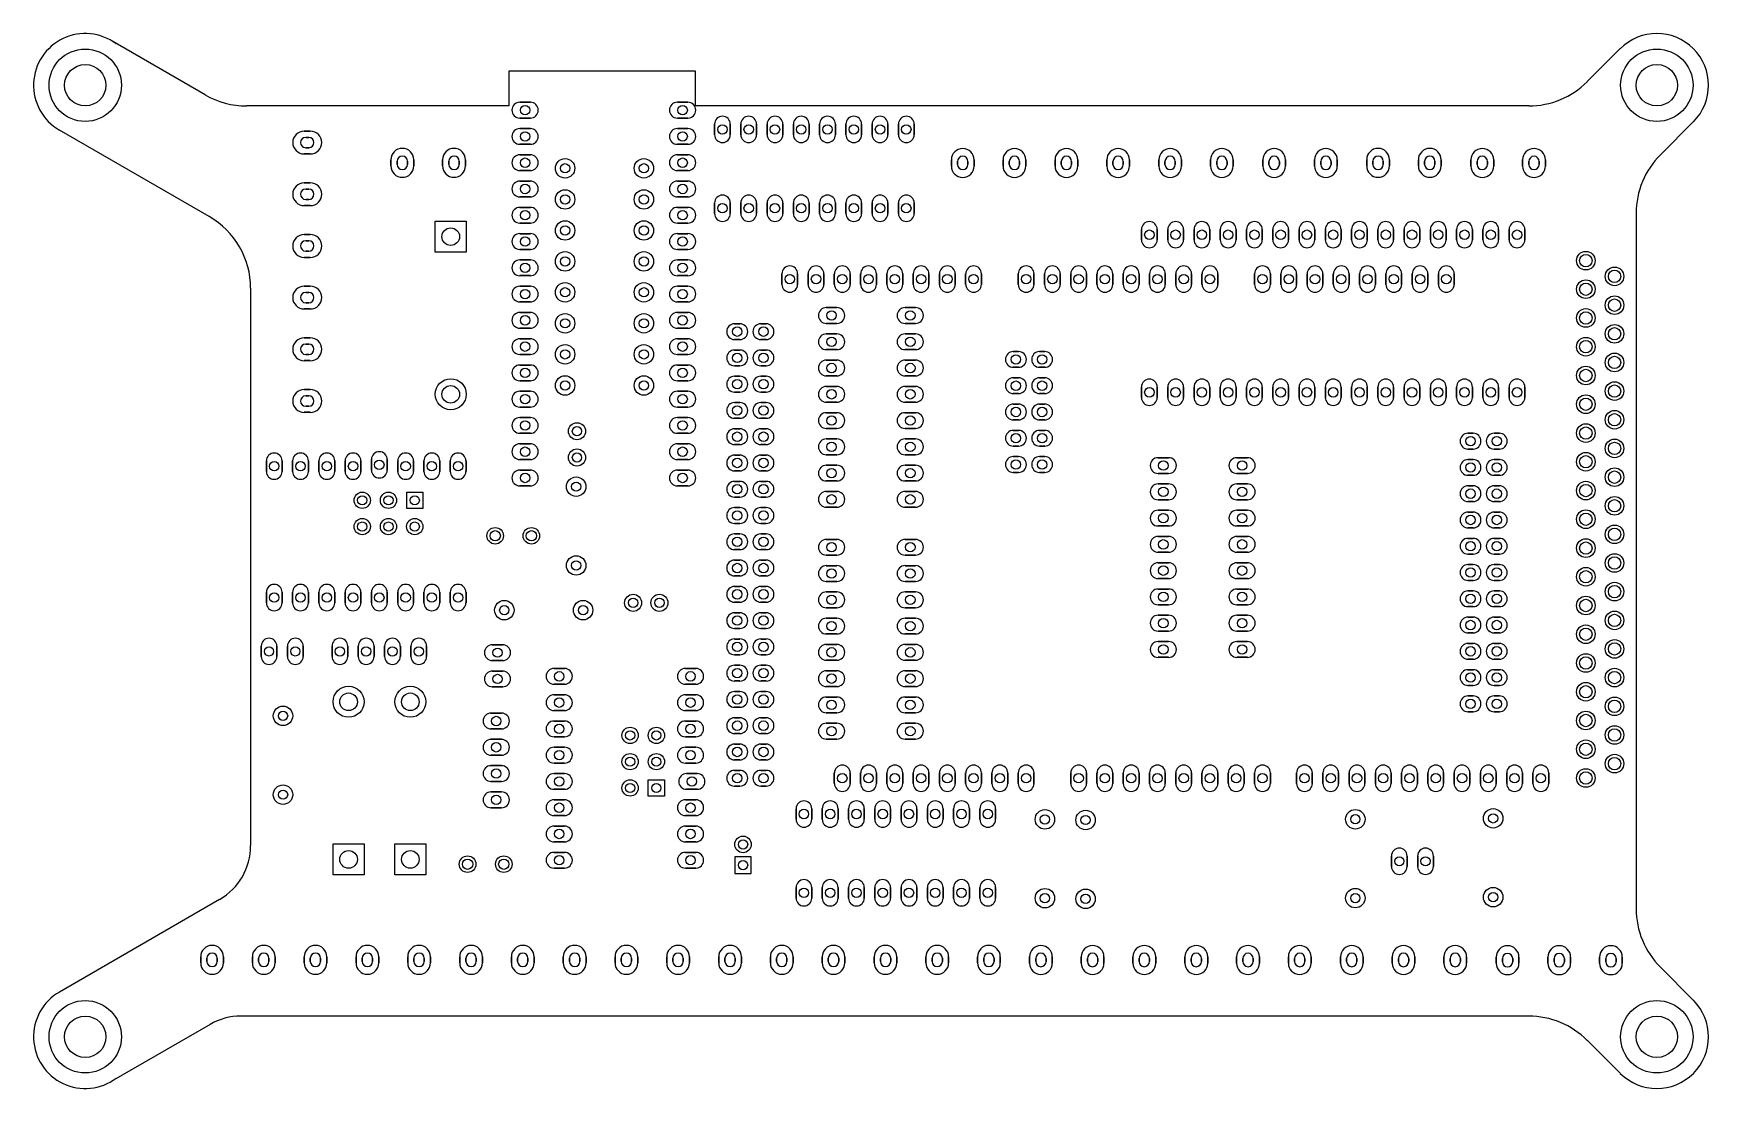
# Model space of a CAD drawing. Header units: millimetres. Extents: x -85 to 77, y -57 to 45.
import ezdxf

# ---------------------------------------------------------------- set-up
doc = ezdxf.new("R2010")
doc.units = ezdxf.units.MM

msp = doc.modelspace()

# ---------------------------------------------------------------- linework, layer by layer
for points in [[(-68.28, 39.2), (-77.38, 44.46)], [(65.39, 40.48), (68.58, 43.67)], [(-38.88, 38.13), (-38.88, 41.53)], [(-38.88, 41.53), (-20.88, 41.53)], [(-20.88, 41.53), (-20.88, 38.13)], [(-38.88, 38.13), (-64.28, 38.13)], [(59.73, 38.13), (-20.88, 38.13)], [(-67.88, 27.43), (-82.38, 35.8)], [(72.46, 33.4), (75.65, 36.6)], [(70.12, 27.75), (70.12, -39.48)], [(-63.88, 20.5), (-63.88, -33.39)], [(-66.88, -38.59), (-82.38, -47.54)], [(72.46, -45.14), (75.65, -48.33)], [(59.73, -49.87), (-64.81, -49.87)], [(-67.81, -50.67), (-77.38, -56.2)], [(65.39, -52.21), (68.58, -55.4)]]:
    msp.add_lwpolyline(points)
for points in [[(-36.83, 38.48), (-37.85, 38.48)], [(-21.59, 38.48), (-22.61, 38.48)], [(-58.11, 35.69), (-58.71, 35.69)], [(-36.83, 36.96), (-37.85, 36.96)], [(-36.83, 35.94), (-37.85, 35.94)], [(-21.59, 36.96), (-22.61, 36.96)], [(-21.59, 35.94), (-22.61, 35.94)], [(-19.01, 36.37), (-19.01, 35.35)], [(-17.49, 36.37), (-17.49, 35.35)], [(-16.47, 36.37), (-16.47, 35.35)], [(-14.95, 36.37), (-14.95, 35.35)], [(-13.93, 36.37), (-13.93, 35.35)], [(-12.41, 36.37), (-12.41, 35.35)], [(-11.39, 36.37), (-11.39, 35.35)], [(-9.87, 36.37), (-9.87, 35.35)], [(-8.85, 36.37), (-8.85, 35.35)], [(-7.33, 36.37), (-7.33, 35.35)], [(-6.31, 36.37), (-6.31, 35.35)], [(-4.79, 36.37), (-4.79, 35.35)], [(-3.77, 36.37), (-3.77, 35.35)], [(-2.25, 36.37), (-2.25, 35.35)], [(-1.23, 36.37), (-1.23, 35.35)], [(0.29, 36.37), (0.29, 35.35)], [(-58.26, 35.09), (-58.56, 35.09)], [(-58.26, 34.09), (-58.56, 34.09)], [(-36.83, 34.42), (-37.85, 34.42)], [(-21.59, 34.42), (-22.61, 34.42)], [(-58.11, 33.49), (-58.71, 33.49)], [(-50.31, 32.33), (-50.31, 32.93)], [(-49.71, 32.48), (-49.71, 32.78)], [(-48.71, 32.48), (-48.71, 32.78)], [(-48.11, 32.33), (-48.11, 32.93)], [(-45.31, 32.33), (-45.31, 32.93)], [(-44.71, 32.48), (-44.71, 32.78)], [(-43.71, 32.48), (-43.71, 32.78)], [(-43.11, 32.33), (-43.11, 32.93)], [(-36.83, 33.4), (-37.85, 33.4)], [(-21.59, 33.4), (-22.61, 33.4)], [(3.89, 32.32), (3.89, 32.92)], [(4.49, 32.47), (4.49, 32.77)], [(5.49, 32.47), (5.49, 32.77)], [(6.09, 32.32), (6.09, 32.92)], [(8.89, 32.32), (8.89, 32.92)], [(9.49, 32.47), (9.49, 32.77)], [(10.49, 32.47), (10.49, 32.77)], [(11.09, 32.32), (11.09, 32.92)], [(13.92, 32.32), (13.92, 32.92)], [(14.52, 32.47), (14.52, 32.77)], [(15.52, 32.47), (15.52, 32.77)], [(16.12, 32.32), (16.12, 32.92)], [(18.92, 32.32), (18.92, 32.92)], [(19.52, 32.47), (19.52, 32.77)], [(20.52, 32.47), (20.52, 32.77)], [(21.12, 32.32), (21.12, 32.92)], [(23.95, 32.32), (23.95, 32.92)], [(24.55, 32.47), (24.55, 32.77)], [(25.55, 32.47), (25.55, 32.77)], [(26.15, 32.32), (26.15, 32.92)], [(28.95, 32.32), (28.95, 32.92)], [(29.55, 32.47), (29.55, 32.77)], [(30.55, 32.47), (30.55, 32.77)], [(31.15, 32.32), (31.15, 32.92)], [(34.01, 32.32), (34.01, 32.92)], [(34.61, 32.47), (34.61, 32.77)], [(35.61, 32.47), (35.61, 32.77)], [(36.21, 32.32), (36.21, 32.92)], [(39.01, 32.32), (39.01, 32.92)], [(39.61, 32.47), (39.61, 32.77)], [(40.61, 32.47), (40.61, 32.77)], [(41.21, 32.32), (41.21, 32.92)], [(44.06, 32.33), (44.06, 32.93)], [(44.66, 32.48), (44.66, 32.78)], [(45.66, 32.48), (45.66, 32.78)], [(46.26, 32.33), (46.26, 32.93)], [(49.06, 32.33), (49.06, 32.93)], [(49.66, 32.48), (49.66, 32.78)], [(50.66, 32.48), (50.66, 32.78)], [(51.26, 32.33), (51.26, 32.93)], [(54.14, 32.32), (54.14, 32.92)], [(54.74, 32.47), (54.74, 32.77)], [(55.74, 32.47), (55.74, 32.77)], [(56.34, 32.32), (56.34, 32.92)], [(59.14, 32.32), (59.14, 32.92)], [(59.74, 32.47), (59.74, 32.77)], [(60.74, 32.47), (60.74, 32.77)], [(61.34, 32.32), (61.34, 32.92)], [(-36.83, 31.88), (-37.85, 31.88)], [(-36.83, 30.86), (-37.85, 30.86)], [(-21.59, 31.88), (-22.61, 31.88)], [(-21.59, 30.86), (-22.61, 30.86)], [(-58.11, 30.69), (-58.71, 30.69)], [(-58.26, 30.09), (-58.56, 30.09)], [(-36.83, 29.34), (-37.85, 29.34)], [(-21.59, 29.34), (-22.61, 29.34)], [(-58.11, 28.49), (-58.71, 28.49)], [(-58.26, 29.09), (-58.56, 29.09)], [(-36.83, 28.32), (-37.85, 28.32)], [(-21.59, 28.32), (-22.61, 28.32)], [(-19.01, 28.75), (-19.01, 27.73)], [(-17.49, 28.75), (-17.49, 27.73)], [(-16.47, 28.75), (-16.47, 27.73)], [(-14.95, 28.75), (-14.95, 27.73)], [(-13.93, 28.75), (-13.93, 27.73)], [(-12.41, 28.75), (-12.41, 27.73)], [(-11.39, 28.75), (-11.39, 27.73)], [(-9.87, 28.75), (-9.87, 27.73)], [(-8.85, 28.75), (-8.85, 27.73)], [(-7.33, 28.75), (-7.33, 27.73)], [(-6.31, 28.75), (-6.31, 27.73)], [(-4.79, 28.75), (-4.79, 27.73)], [(-3.77, 28.75), (-3.77, 27.73)], [(-2.25, 28.75), (-2.25, 27.73)], [(-1.23, 28.75), (-1.23, 27.73)], [(0.29, 28.75), (0.29, 27.73)], [(-46.03, 23.99), (-46.03, 26.99), (-43.03, 26.99), (-43.03, 23.99)], [(-36.83, 26.8), (-37.85, 26.8)], [(-21.59, 26.8), (-22.61, 26.8)], [(22.28, 26.19), (22.28, 25.18)], [(23.8, 26.19), (23.8, 25.18)], [(24.82, 26.19), (24.82, 25.18)], [(26.34, 26.19), (26.34, 25.18)], [(27.36, 26.19), (27.36, 25.18)], [(28.88, 26.19), (28.88, 25.18)], [(29.9, 26.19), (29.9, 25.18)], [(31.42, 26.19), (31.42, 25.18)], [(32.44, 26.19), (32.44, 25.18)], [(33.96, 26.19), (33.96, 25.18)], [(34.98, 26.19), (34.98, 25.18)], [(36.5, 26.19), (36.5, 25.18)], [(37.52, 26.19), (37.52, 25.18)], [(39.04, 26.19), (39.04, 25.18)], [(40.06, 26.19), (40.06, 25.18)], [(41.58, 26.19), (41.58, 25.18)], [(42.6, 26.19), (42.6, 25.18)], [(44.12, 26.19), (44.12, 25.18)], [(45.14, 26.19), (45.14, 25.18)], [(46.66, 26.19), (46.66, 25.18)], [(47.68, 26.19), (47.68, 25.18)], [(49.2, 26.19), (49.2, 25.18)], [(50.22, 26.19), (50.22, 25.18)], [(51.74, 26.19), (51.74, 25.18)], [(52.76, 26.19), (52.76, 25.18)], [(54.28, 26.19), (54.28, 25.18)], [(55.3, 26.19), (55.3, 25.18)], [(56.82, 26.19), (56.82, 25.18)], [(57.84, 26.19), (57.84, 25.18)], [(59.36, 26.19), (59.36, 25.18)], [(-58.11, 25.69), (-58.71, 25.69)], [(-58.26, 25.09), (-58.56, 25.09)], [(-36.83, 25.78), (-37.85, 25.78)], [(-21.59, 25.78), (-22.61, 25.78)], [(-58.11, 23.49), (-58.71, 23.49)], [(-58.26, 24.09), (-58.56, 24.09)], [(-36.83, 24.26), (-37.85, 24.26)], [(-36.83, 23.24), (-37.85, 23.24)], [(-21.59, 24.26), (-22.61, 24.26)], [(-21.59, 23.24), (-22.61, 23.24)], [(-36.83, 21.72), (-37.85, 21.72)], [(-21.59, 21.72), (-22.61, 21.72)], [(-12.51, 20.88), (-12.51, 21.9)], [(-10.98, 20.88), (-10.98, 21.9)], [(-9.97, 20.88), (-9.97, 21.9)], [(-8.44, 20.88), (-8.44, 21.9)], [(-7.43, 20.88), (-7.43, 21.9)], [(-5.9, 20.88), (-5.9, 21.9)], [(-4.89, 20.88), (-4.89, 21.9)], [(-3.36, 20.88), (-3.36, 21.9)], [(-2.35, 20.88), (-2.35, 21.9)], [(-0.82, 20.88), (-0.82, 21.9)], [(0.19, 20.88), (0.19, 21.9)], [(1.72, 20.88), (1.72, 21.9)], [(2.73, 20.88), (2.73, 21.9)], [(4.26, 20.88), (4.26, 21.9)], [(5.27, 20.88), (5.27, 21.9)], [(6.8, 20.88), (6.8, 21.9)], [(10.35, 20.88), (10.35, 21.9)], [(11.88, 20.88), (11.88, 21.9)], [(12.89, 20.88), (12.89, 21.9)], [(14.42, 20.88), (14.42, 21.9)], [(15.43, 20.88), (15.43, 21.9)], [(16.96, 20.88), (16.96, 21.9)], [(17.97, 20.88), (17.97, 21.9)], [(19.5, 20.88), (19.5, 21.9)], [(20.51, 20.88), (20.51, 21.9)], [(22.04, 20.88), (22.04, 21.9)], [(23.05, 20.88), (23.05, 21.9)], [(24.58, 20.88), (24.58, 21.9)], [(25.59, 20.88), (25.59, 21.9)], [(27.12, 20.88), (27.12, 21.9)], [(28.13, 20.88), (28.13, 21.9)], [(29.66, 20.88), (29.66, 21.9)], [(33.21, 20.88), (33.21, 21.9)], [(34.74, 20.88), (34.74, 21.9)], [(35.75, 20.88), (35.75, 21.9)], [(37.28, 20.88), (37.28, 21.9)], [(38.29, 20.88), (38.29, 21.9)], [(39.82, 20.88), (39.82, 21.9)], [(40.83, 20.88), (40.83, 21.9)], [(42.36, 20.88), (42.36, 21.9)], [(43.37, 20.88), (43.37, 21.9)], [(44.9, 20.88), (44.9, 21.9)], [(45.91, 20.88), (45.91, 21.9)], [(47.44, 20.88), (47.44, 21.9)], [(48.45, 20.88), (48.45, 21.9)], [(49.98, 20.88), (49.98, 21.9)], [(50.99, 20.88), (50.99, 21.9)], [(52.52, 20.88), (52.52, 21.9)], [(-58.11, 20.7), (-58.71, 20.7)], [(-58.26, 20.1), (-58.56, 20.1)], [(-36.83, 20.7), (-37.85, 20.7)], [(-21.59, 20.7), (-22.61, 20.7)], [(-58.11, 18.5), (-58.71, 18.5)], [(-58.26, 19.1), (-58.56, 19.1)], [(-36.83, 19.18), (-37.85, 19.18)], [(-36.83, 18.16), (-37.85, 18.16)], [(-21.59, 19.18), (-22.61, 19.18)], [(-21.59, 18.16), (-22.61, 18.16)], [(-7.19, 18.63), (-8.21, 18.63)], [(0.43, 18.63), (-0.59, 18.63)], [(-36.83, 16.64), (-37.85, 16.64)], [(-21.59, 16.64), (-22.61, 16.64)], [(-17.08, 17.07), (-16.57, 17.07)], [(-14.54, 17.07), (-14.03, 17.07)], [(-7.19, 17.11), (-8.21, 17.11)], [(0.43, 17.11), (-0.59, 17.11)], [(-58.11, 15.7), (-58.71, 15.7)], [(-58.26, 15.1), (-58.56, 15.1)], [(-36.83, 15.62), (-37.85, 15.62)], [(-21.59, 15.62), (-22.61, 15.62)], [(-17.08, 15.55), (-16.57, 15.55)], [(-14.54, 15.55), (-14.03, 15.55)], [(-7.19, 16.09), (-8.21, 16.09)], [(0.43, 16.09), (-0.59, 16.09)], [(-58.11, 13.51), (-58.71, 13.51)], [(-58.26, 14.1), (-58.56, 14.1)], [(-36.83, 14.1), (-37.85, 14.1)], [(-36.83, 13.08), (-37.85, 13.08)], [(-21.59, 14.1), (-22.61, 14.1)], [(-21.59, 13.08), (-22.61, 13.08)], [(-17.08, 14.53), (-16.57, 14.53)], [(-17.08, 13.01), (-16.57, 13.01)], [(-14.54, 14.53), (-14.03, 14.53)], [(-14.54, 13.01), (-14.03, 13.01)], [(-7.19, 14.57), (-8.21, 14.57)], [(-7.19, 13.55), (-8.21, 13.55)], [(0.43, 14.57), (-0.59, 14.57)], [(0.43, 13.55), (-0.59, 13.55)], [(9.88, 14.38), (10.38, 14.38)], [(12.42, 14.38), (12.92, 14.38)], [(-36.83, 11.56), (-37.85, 11.56)], [(-21.59, 11.56), (-22.61, 11.56)], [(-17.08, 11.99), (-16.57, 11.99)], [(-14.54, 11.99), (-14.03, 11.99)], [(-7.19, 12.03), (-8.21, 12.03)], [(0.43, 12.03), (-0.59, 12.03)], [(9.88, 12.86), (10.38, 12.86)], [(9.88, 11.84), (10.38, 11.84)], [(12.42, 12.86), (12.92, 12.86)], [(12.42, 11.84), (12.92, 11.84)], [(-58.11, 10.71), (-58.71, 10.71)], [(-58.26, 10.1), (-58.56, 10.1)], [(-36.83, 10.54), (-37.85, 10.54)], [(-21.59, 10.54), (-22.61, 10.54)], [(-17.08, 10.47), (-16.57, 10.47)], [(-14.54, 10.47), (-14.03, 10.47)], [(-7.19, 11.01), (-8.21, 11.01)], [(0.43, 11.01), (-0.59, 11.01)], [(9.88, 10.32), (10.38, 10.32)], [(12.42, 10.32), (12.92, 10.32)], [(22.28, 10.95), (22.28, 9.94)], [(23.8, 10.95), (23.8, 9.94)], [(24.82, 10.95), (24.82, 9.94)], [(26.34, 10.95), (26.34, 9.94)], [(27.36, 10.95), (27.36, 9.94)], [(28.88, 10.95), (28.88, 9.94)], [(29.9, 10.95), (29.9, 9.94)], [(31.42, 10.95), (31.42, 9.94)], [(32.44, 10.95), (32.44, 9.94)], [(33.96, 10.95), (33.96, 9.94)], [(34.98, 10.95), (34.98, 9.94)], [(36.5, 10.95), (36.5, 9.94)], [(37.52, 10.95), (37.52, 9.94)], [(39.04, 10.95), (39.04, 9.94)], [(40.06, 10.95), (40.06, 9.94)], [(41.58, 10.95), (41.58, 9.94)], [(42.6, 10.95), (42.6, 9.94)], [(44.12, 10.95), (44.12, 9.94)], [(45.14, 10.95), (45.14, 9.94)], [(46.66, 10.95), (46.66, 9.94)], [(47.68, 10.95), (47.68, 9.94)], [(49.2, 10.95), (49.2, 9.94)], [(50.22, 10.95), (50.22, 9.94)], [(51.74, 10.95), (51.74, 9.94)], [(52.76, 10.95), (52.76, 9.94)], [(54.28, 10.95), (54.28, 9.94)], [(55.3, 10.95), (55.3, 9.94)], [(56.82, 10.95), (56.82, 9.94)], [(57.84, 10.95), (57.84, 9.94)], [(59.36, 10.95), (59.36, 9.94)], [(-58.11, 8.51), (-58.71, 8.51)], [(-58.26, 9.1), (-58.56, 9.1)], [(-36.83, 9.02), (-37.85, 9.02)], [(-21.59, 9.02), (-22.61, 9.02)], [(-17.08, 9.45), (-16.57, 9.45)], [(-14.54, 9.45), (-14.03, 9.45)], [(-7.19, 9.49), (-8.21, 9.49)], [(-7.19, 8.47), (-8.21, 8.47)], [(0.43, 9.49), (-0.59, 9.49)], [(0.43, 8.47), (-0.59, 8.47)], [(9.88, 9.3), (10.38, 9.3)], [(12.42, 9.3), (12.92, 9.3)], [(-36.83, 8), (-37.85, 8)], [(-21.59, 8), (-22.61, 8)], [(-17.08, 7.93), (-16.57, 7.93)], [(-17.08, 6.91), (-16.57, 6.91)], [(-14.54, 7.93), (-14.03, 7.93)], [(-14.54, 6.91), (-14.03, 6.91)], [(-7.19, 6.95), (-8.21, 6.95)], [(0.43, 6.95), (-0.59, 6.95)], [(9.88, 7.78), (10.38, 7.78)], [(9.88, 6.76), (10.38, 6.76)], [(12.42, 7.78), (12.92, 7.78)], [(12.42, 6.76), (12.92, 6.76)], [(54.35, 6.48), (53.85, 6.48)], [(56.89, 6.48), (56.39, 6.48)], [(-36.83, 6.48), (-37.85, 6.48)], [(-36.83, 5.46), (-37.85, 5.46)], [(-21.59, 6.48), (-22.61, 6.48)], [(-21.59, 5.46), (-22.61, 5.46)], [(-17.08, 5.39), (-16.57, 5.39)], [(-14.54, 5.39), (-14.03, 5.39)], [(-7.19, 5.93), (-8.21, 5.93)], [(0.43, 5.93), (-0.59, 5.93)], [(9.88, 5.24), (10.38, 5.24)], [(12.42, 5.24), (12.92, 5.24)], [(54.35, 4.96), (53.85, 4.96)], [(56.89, 4.96), (56.39, 4.96)], [(-62.36, 3.81), (-62.36, 2.79)], [(-60.83, 3.81), (-60.83, 2.79)], [(-59.82, 3.81), (-59.82, 2.79)], [(-58.29, 3.81), (-58.29, 2.79)], [(-57.28, 3.81), (-57.28, 2.79)], [(-55.75, 3.81), (-55.75, 2.79)], [(-54.74, 3.81), (-54.74, 2.79)], [(-53.21, 3.81), (-53.21, 2.79)], [(-52.2, 3.94), (-52.2, 2.92)], [(-50.67, 3.94), (-50.67, 2.92)], [(-49.66, 3.81), (-49.66, 2.79)], [(-48.13, 3.81), (-48.13, 2.79)], [(-47.12, 3.81), (-47.12, 2.79)], [(-45.59, 3.81), (-45.59, 2.79)], [(-44.58, 3.81), (-44.58, 2.79)], [(-43.05, 3.81), (-43.05, 2.79)], [(-36.83, 3.94), (-37.85, 3.94)], [(-21.59, 3.94), (-22.61, 3.94)], [(-17.08, 4.37), (-16.57, 4.37)], [(-14.54, 4.37), (-14.03, 4.37)], [(-7.19, 4.41), (-8.21, 4.41)], [(-7.19, 3.39), (-8.21, 3.39)], [(0.43, 4.41), (-0.59, 4.41)], [(0.43, 3.39), (-0.59, 3.39)], [(9.88, 4.22), (10.38, 4.22)], [(12.42, 4.22), (12.92, 4.22)], [(24.9, 4.12), (23.88, 4.12)], [(32.52, 4.12), (31.5, 4.12)], [(54.35, 3.94), (53.85, 3.94)], [(56.89, 3.94), (56.39, 3.94)], [(-36.83, 2.92), (-37.85, 2.92)], [(-21.59, 2.92), (-22.61, 2.92)], [(-17.08, 2.85), (-16.57, 2.85)], [(-17.08, 1.83), (-16.57, 1.83)], [(-14.54, 2.85), (-14.03, 2.85)], [(-14.54, 1.83), (-14.03, 1.83)], [(-7.19, 1.87), (-8.21, 1.87)], [(0.43, 1.87), (-0.59, 1.87)], [(9.88, 2.7), (10.38, 2.7)], [(12.42, 2.7), (12.92, 2.7)], [(24.9, 2.6), (23.88, 2.6)], [(32.52, 2.6), (31.5, 2.6)], [(54.35, 2.42), (53.85, 2.42)], [(56.89, 2.42), (56.39, 2.42)], [(-47.22, -0.79), (-48.79, -0.79), (-48.79, 0.79), (-47.22, 0.79)], [(-36.83, 1.4), (-37.85, 1.4)], [(-21.59, 1.4), (-22.61, 1.4)], [(-17.08, 0.31), (-16.57, 0.31)], [(-14.54, 0.31), (-14.03, 0.31)], [(-7.19, 0.85), (-8.21, 0.85)], [(0.43, 0.85), (-0.59, 0.85)], [(24.9, 1.58), (23.88, 1.58)], [(24.9, 0.06), (23.88, 0.06)], [(32.52, 1.58), (31.5, 1.58)], [(32.52, 0.06), (31.5, 0.06)], [(54.35, 1.4), (53.85, 1.4)], [(56.89, 1.4), (56.39, 1.4)], [(-17.08, -0.71), (-16.57, -0.71)], [(-14.54, -0.71), (-14.03, -0.71)], [(-7.19, -0.67), (-8.21, -0.67)], [(0.43, -0.67), (-0.59, -0.67)], [(24.9, -0.96), (23.88, -0.96)], [(32.52, -0.96), (31.5, -0.96)], [(54.35, -0.12), (53.85, -0.12)], [(54.35, -1.14), (53.85, -1.14)], [(56.89, -0.12), (56.39, -0.12)], [(56.89, -1.14), (56.39, -1.14)], [(-17.08, -2.23), (-16.57, -2.23)], [(-14.54, -2.23), (-14.03, -2.23)], [(24.9, -2.48), (23.88, -2.48)], [(32.52, -2.48), (31.5, -2.48)], [(54.35, -2.66), (53.85, -2.66)], [(56.89, -2.66), (56.39, -2.66)], [(-17.08, -3.25), (-16.57, -3.25)], [(-17.08, -4.77), (-16.57, -4.77)], [(-14.54, -3.25), (-14.03, -3.25)], [(-14.54, -4.77), (-14.03, -4.77)], [(-7.19, -3.78), (-8.21, -3.78)], [(0.43, -3.78), (-0.59, -3.78)], [(24.9, -3.5), (23.88, -3.5)], [(32.52, -3.5), (31.5, -3.5)], [(54.35, -3.68), (53.85, -3.68)], [(56.89, -3.68), (56.39, -3.68)], [(-17.08, -5.79), (-16.57, -5.79)], [(-14.54, -5.79), (-14.03, -5.79)], [(-7.19, -5.3), (-8.21, -5.3)], [(-7.19, -6.32), (-8.21, -6.32)], [(0.43, -5.3), (-0.59, -5.3)], [(0.43, -6.32), (-0.59, -6.32)], [(24.9, -5.02), (23.88, -5.02)], [(24.9, -6.04), (23.88, -6.04)], [(32.52, -5.02), (31.5, -5.02)], [(32.52, -6.04), (31.5, -6.04)], [(54.35, -5.2), (53.85, -5.2)], [(54.35, -6.22), (53.85, -6.22)], [(56.89, -5.2), (56.39, -5.2)], [(56.89, -6.22), (56.39, -6.22)], [(-17.08, -7.31), (-16.57, -7.31)], [(-14.54, -7.31), (-14.03, -7.31)], [(-7.19, -7.84), (-8.21, -7.84)], [(0.43, -7.84), (-0.59, -7.84)], [(24.9, -7.56), (23.88, -7.56)], [(32.52, -7.56), (31.5, -7.56)], [(54.35, -7.74), (53.85, -7.74)], [(56.89, -7.74), (56.39, -7.74)], [(-62.36, -8.89), (-62.36, -9.91)], [(-60.83, -8.89), (-60.83, -9.91)], [(-59.82, -8.89), (-59.82, -9.91)], [(-58.29, -8.89), (-58.29, -9.91)], [(-57.28, -8.89), (-57.28, -9.91)], [(-55.75, -8.89), (-55.75, -9.91)], [(-54.74, -8.89), (-54.74, -9.91)], [(-53.21, -8.89), (-53.21, -9.91)], [(-52.2, -8.89), (-52.2, -9.91)], [(-50.67, -8.89), (-50.67, -9.91)], [(-49.66, -8.89), (-49.66, -9.91)], [(-48.13, -8.89), (-48.13, -9.91)], [(-47.12, -8.89), (-47.12, -9.91)], [(-45.59, -8.89), (-45.59, -9.91)], [(-44.58, -8.89), (-44.58, -9.91)], [(-43.05, -8.89), (-43.05, -9.91)], [(-17.08, -8.33), (-16.57, -8.33)], [(-14.54, -8.33), (-14.03, -8.33)], [(-7.19, -8.86), (-8.21, -8.86)], [(0.43, -8.86), (-0.59, -8.86)], [(24.9, -8.58), (23.88, -8.58)], [(32.52, -8.58), (31.5, -8.58)], [(54.35, -8.76), (53.85, -8.76)], [(56.89, -8.76), (56.39, -8.76)], [(-17.08, -9.85), (-16.57, -9.85)], [(-17.08, -10.87), (-16.57, -10.87)], [(-14.54, -9.85), (-14.03, -9.85)], [(-14.54, -10.87), (-14.03, -10.87)], [(-7.19, -10.38), (-8.21, -10.38)], [(0.43, -10.38), (-0.59, -10.38)], [(24.9, -10.1), (23.88, -10.1)], [(24.9, -11.12), (23.88, -11.12)], [(32.52, -10.1), (31.5, -10.1)], [(32.52, -11.12), (31.5, -11.12)], [(54.35, -10.28), (53.85, -10.28)], [(54.35, -11.3), (53.85, -11.3)], [(56.89, -10.28), (56.39, -10.28)], [(56.89, -11.3), (56.39, -11.3)], [(-17.08, -12.39), (-16.57, -12.39)], [(-14.54, -12.39), (-14.03, -12.39)], [(-7.19, -11.4), (-8.21, -11.4)], [(-7.19, -12.92), (-8.21, -12.92)], [(0.43, -11.4), (-0.59, -11.4)], [(0.43, -12.92), (-0.59, -12.92)], [(24.9, -12.64), (23.88, -12.64)], [(32.52, -12.64), (31.5, -12.64)], [(54.35, -12.82), (53.85, -12.82)], [(56.89, -12.82), (56.39, -12.82)], [(-62.87, -15.11), (-62.87, -14.1)], [(-61.34, -15.11), (-61.34, -14.1)], [(-60.32, -15.11), (-60.32, -14.1)], [(-58.8, -15.11), (-58.8, -14.1)], [(-56.01, -14.1), (-56.01, -15.11)], [(-54.48, -14.1), (-54.48, -15.11)], [(-53.47, -14.1), (-53.47, -15.11)], [(-51.94, -14.1), (-51.94, -15.11)], [(-50.93, -14.1), (-50.93, -15.11)], [(-49.4, -14.1), (-49.4, -15.11)], [(-48.39, -14.1), (-48.39, -15.11)], [(-46.86, -14.1), (-46.86, -15.11)], [(-40.51, -13.97), (-39.5, -13.97)], [(-17.08, -13.41), (-16.57, -13.41)], [(-14.54, -13.41), (-14.03, -13.41)], [(-7.19, -13.94), (-8.21, -13.94)], [(0.43, -13.94), (-0.59, -13.94)], [(24.9, -13.66), (23.88, -13.66)], [(32.52, -13.66), (31.5, -13.66)], [(54.35, -13.84), (53.85, -13.84)], [(56.89, -13.84), (56.39, -13.84)], [(-40.51, -15.49), (-39.5, -15.49)], [(-17.08, -14.93), (-16.57, -14.93)], [(-17.08, -15.95), (-16.57, -15.95)], [(-14.54, -14.93), (-14.03, -14.93)], [(-14.54, -15.95), (-14.03, -15.95)], [(-7.19, -15.46), (-8.21, -15.46)], [(0.43, -15.46), (-0.59, -15.46)], [(24.9, -15.18), (23.88, -15.18)], [(32.52, -15.18), (31.5, -15.18)], [(54.35, -15.36), (53.85, -15.36)], [(56.89, -15.36), (56.39, -15.36)], [(-40.51, -16.51), (-39.5, -16.51)], [(-33.53, -16.26), (-34.54, -16.26)], [(-33.53, -17.78), (-34.54, -17.78)], [(-20.83, -16.26), (-21.84, -16.26)], [(-20.83, -17.78), (-21.84, -17.78)], [(-17.08, -17.47), (-16.57, -17.47)], [(-14.54, -17.47), (-14.03, -17.47)], [(-7.19, -16.48), (-8.21, -16.48)], [(0.43, -16.48), (-0.59, -16.48)], [(54.35, -16.38), (53.85, -16.38)], [(56.89, -16.38), (56.39, -16.38)], [(-40.51, -18.03), (-39.5, -18.03)], [(-33.53, -18.8), (-34.54, -18.8)], [(-20.83, -18.8), (-21.84, -18.8)], [(-17.08, -18.49), (-16.57, -18.49)], [(-14.54, -18.49), (-14.03, -18.49)], [(-7.19, -18), (-8.21, -18)], [(-7.19, -19.02), (-8.21, -19.02)], [(0.43, -18), (-0.59, -18)], [(0.43, -19.02), (-0.59, -19.02)], [(54.35, -17.9), (53.85, -17.9)], [(54.35, -18.92), (53.85, -18.92)], [(56.89, -17.9), (56.39, -17.9)], [(56.89, -18.92), (56.39, -18.92)], [(-39.62, -20.57), (-40.64, -20.57)], [(-33.53, -20.32), (-34.54, -20.32)], [(-20.83, -20.32), (-21.84, -20.32)], [(-17.08, -20.01), (-16.57, -20.01)], [(-17.08, -21.03), (-16.57, -21.03)], [(-14.54, -20.01), (-14.03, -20.01)], [(-14.54, -21.03), (-14.03, -21.03)], [(-7.19, -20.54), (-8.21, -20.54)], [(0.43, -20.54), (-0.59, -20.54)], [(54.35, -20.44), (53.85, -20.44)], [(56.89, -20.44), (56.39, -20.44)], [(-39.62, -22.1), (-40.64, -22.1)], [(-33.53, -21.34), (-34.54, -21.34)], [(-20.83, -21.34), (-21.84, -21.34)], [(-17.08, -22.55), (-16.57, -22.55)], [(-14.54, -22.55), (-14.03, -22.55)], [(-7.19, -21.56), (-8.21, -21.56)], [(0.43, -21.56), (-0.59, -21.56)], [(-39.62, -23.11), (-40.64, -23.11)], [(-33.53, -22.86), (-34.54, -22.86)], [(-33.53, -23.88), (-34.54, -23.88)], [(-20.83, -22.86), (-21.84, -22.86)], [(-20.83, -23.88), (-21.84, -23.88)], [(-17.08, -23.57), (-16.57, -23.57)], [(-14.54, -23.57), (-14.03, -23.57)], [(-7.19, -23.08), (-8.21, -23.08)], [(0.43, -23.08), (-0.59, -23.08)], [(-39.62, -24.64), (-40.64, -24.64)], [(-39.62, -25.65), (-40.64, -25.65)], [(-33.53, -25.4), (-34.54, -25.4)], [(-20.83, -25.4), (-21.84, -25.4)], [(-17.08, -25.09), (-16.57, -25.09)], [(-14.54, -25.09), (-14.03, -25.09)], [(-39.62, -27.18), (-40.64, -27.18)], [(-33.53, -26.42), (-34.54, -26.42)], [(-25.43, -28.6), (-25.43, -27.03), (-23.85, -27.03), (-23.85, -28.6)], [(-20.7, -26.42), (-21.72, -26.42)], [(-17.08, -26.11), (-16.57, -26.11)], [(-14.54, -26.11), (-14.03, -26.11)], [(-7.43, -27.38), (-7.43, -26.36)], [(-5.9, -27.38), (-5.9, -26.36)], [(-4.89, -27.38), (-4.89, -26.36)], [(-3.36, -27.38), (-3.36, -26.36)], [(-2.35, -27.38), (-2.35, -26.36)], [(-0.82, -27.38), (-0.82, -26.36)], [(0.19, -27.38), (0.19, -26.36)], [(1.72, -27.38), (1.72, -26.36)], [(2.73, -27.38), (2.73, -26.36)], [(4.26, -27.38), (4.26, -26.36)], [(5.27, -27.38), (5.27, -26.36)], [(6.8, -27.38), (6.8, -26.36)], [(7.81, -27.38), (7.81, -26.36)], [(9.34, -27.38), (9.34, -26.36)], [(10.35, -27.38), (10.35, -26.36)], [(11.88, -27.38), (11.88, -26.36)], [(15.43, -27.38), (15.43, -26.36)], [(16.96, -27.38), (16.96, -26.36)], [(17.97, -27.38), (17.97, -26.36)], [(19.5, -27.38), (19.5, -26.36)], [(20.51, -27.38), (20.51, -26.36)], [(22.04, -27.38), (22.04, -26.36)], [(23.05, -27.38), (23.05, -26.36)], [(24.58, -27.38), (24.58, -26.36)], [(25.59, -27.38), (25.59, -26.36)], [(27.12, -27.38), (27.12, -26.36)], [(28.13, -27.38), (28.13, -26.36)], [(29.66, -27.38), (29.66, -26.36)], [(30.67, -27.38), (30.67, -26.36)], [(32.2, -27.38), (32.2, -26.36)], [(33.21, -27.38), (33.21, -26.36)], [(34.74, -27.38), (34.74, -26.36)], [(37.28, -27.38), (37.28, -26.36)], [(38.8, -27.38), (38.8, -26.36)], [(39.82, -27.38), (39.82, -26.36)], [(41.34, -27.38), (41.34, -26.36)], [(42.36, -27.38), (42.36, -26.36)], [(43.88, -27.38), (43.88, -26.36)], [(44.9, -27.38), (44.9, -26.36)], [(46.42, -27.38), (46.42, -26.36)], [(47.44, -27.38), (47.44, -26.36)], [(48.96, -27.38), (48.96, -26.36)], [(49.98, -27.38), (49.98, -26.36)], [(51.5, -27.38), (51.5, -26.36)], [(52.52, -27.38), (52.52, -26.36)], [(54.04, -27.38), (54.04, -26.36)], [(55.06, -27.38), (55.06, -26.36)], [(56.58, -27.38), (56.58, -26.36)], [(57.6, -27.38), (57.6, -26.36)], [(59.12, -27.38), (59.12, -26.36)], [(60.14, -27.38), (60.14, -26.36)], [(61.66, -27.38), (61.66, -26.36)], [(-39.62, -28.19), (-40.64, -28.19)], [(-33.53, -27.94), (-34.54, -27.94)], [(-33.53, -28.96), (-34.54, -28.96)], [(-20.83, -28.96), (-21.84, -28.96)], [(-20.7, -27.94), (-21.72, -27.94)], [(-17.08, -27.63), (-16.57, -27.63)], [(-14.54, -27.63), (-14.03, -27.63)], [(-39.62, -29.72), (-40.64, -29.72)], [(-33.53, -30.48), (-34.54, -30.48)], [(-20.83, -30.48), (-21.84, -30.48)], [(-11.13, -30.84), (-11.13, -29.82)], [(-9.61, -30.84), (-9.61, -29.82)], [(-8.59, -30.84), (-8.59, -29.82)], [(-7.07, -30.84), (-7.07, -29.82)], [(-6.05, -30.84), (-6.05, -29.82)], [(-4.53, -30.84), (-4.53, -29.82)], [(-3.51, -30.84), (-3.51, -29.82)], [(-1.99, -30.84), (-1.99, -29.82)], [(-0.97, -30.84), (-0.97, -29.82)], [(0.55, -30.84), (0.55, -29.82)], [(1.57, -30.84), (1.57, -29.82)], [(3.09, -30.84), (3.09, -29.82)], [(4.11, -30.84), (4.11, -29.82)], [(5.63, -30.84), (5.63, -29.82)], [(6.65, -30.84), (6.65, -29.82)], [(8.17, -30.84), (8.17, -29.82)], [(-33.53, -31.5), (-34.54, -31.5)], [(-20.83, -31.5), (-21.84, -31.5)], [(-52.91, -33.22), (-52.91, -36.22), (-55.91, -36.22), (-55.91, -33.22)], [(-46.94, -33.22), (-46.94, -36.22), (-49.94, -36.22), (-49.94, -33.22)], [(-33.53, -33.02), (-34.54, -33.02)], [(-20.83, -33.02), (-21.84, -33.02)], [(-33.53, -34.04), (-34.54, -34.04)], [(-33.53, -35.56), (-34.54, -35.56)], [(-20.83, -34.04), (-21.84, -34.04)], [(-20.83, -35.56), (-21.84, -35.56)], [(-15.46, -36.07), (-15.46, -34.47), (-17.06, -34.47), (-17.06, -36.07)], [(46.45, -34.39), (46.45, -35.41)], [(47.97, -34.39), (47.97, -35.41)], [(48.99, -34.39), (48.99, -35.41)], [(50.51, -34.39), (50.51, -35.41)], [(-11.13, -38.46), (-11.13, -37.44)], [(-9.61, -38.46), (-9.61, -37.44)], [(-8.59, -38.46), (-8.59, -37.44)], [(-7.07, -38.46), (-7.07, -37.44)], [(-6.05, -38.46), (-6.05, -37.44)], [(-4.53, -38.46), (-4.53, -37.44)], [(-3.51, -38.46), (-3.51, -37.44)], [(-1.99, -38.46), (-1.99, -37.44)], [(-0.97, -38.46), (-0.97, -37.44)], [(0.55, -38.46), (0.55, -37.44)], [(1.57, -38.46), (1.57, -37.44)], [(3.09, -38.46), (3.09, -37.44)], [(4.11, -38.46), (4.11, -37.44)], [(5.63, -38.46), (5.63, -37.44)], [(6.65, -38.46), (6.65, -37.44)], [(8.17, -38.46), (8.17, -37.44)], [(-68.71, -44.13), (-68.71, -44.73)], [(-68.11, -44.28), (-68.11, -44.58)], [(-67.11, -44.28), (-67.11, -44.58)], [(-66.51, -44.13), (-66.51, -44.73)], [(-63.71, -44.13), (-63.71, -44.73)], [(-63.11, -44.28), (-63.11, -44.58)], [(-62.11, -44.28), (-62.11, -44.58)], [(-61.51, -44.13), (-61.51, -44.73)], [(-58.71, -44.13), (-58.71, -44.73)], [(-58.11, -44.28), (-58.11, -44.58)], [(-57.11, -44.28), (-57.11, -44.58)], [(-56.51, -44.13), (-56.51, -44.73)], [(-53.69, -44.13), (-53.69, -44.73)], [(-53.09, -44.28), (-53.09, -44.58)], [(-52.09, -44.28), (-52.09, -44.58)], [(-51.49, -44.13), (-51.49, -44.73)], [(-48.69, -44.13), (-48.69, -44.73)], [(-48.09, -44.28), (-48.09, -44.58)], [(-47.09, -44.28), (-47.09, -44.58)], [(-46.49, -44.13), (-46.49, -44.73)], [(-43.66, -44.13), (-43.66, -44.73)], [(-43.06, -44.28), (-43.06, -44.58)], [(-42.06, -44.28), (-42.06, -44.58)], [(-41.46, -44.13), (-41.46, -44.73)], [(-38.66, -44.13), (-38.66, -44.73)], [(-38.06, -44.28), (-38.06, -44.58)], [(-37.06, -44.28), (-37.06, -44.58)], [(-36.46, -44.13), (-36.46, -44.73)], [(-33.64, -44.13), (-33.64, -44.73)], [(-33.04, -44.28), (-33.04, -44.58)], [(-32.04, -44.28), (-32.04, -44.58)], [(-31.44, -44.13), (-31.44, -44.73)], [(-28.64, -44.13), (-28.64, -44.73)], [(-28.04, -44.28), (-28.04, -44.58)], [(-27.04, -44.28), (-27.04, -44.58)], [(-26.44, -44.13), (-26.44, -44.73)], [(-23.64, -44.13), (-23.64, -44.73)], [(-23.04, -44.28), (-23.04, -44.58)], [(-22.04, -44.28), (-22.04, -44.58)], [(-21.44, -44.13), (-21.44, -44.73)], [(-18.61, -44.13), (-18.61, -44.73)], [(-18.01, -44.28), (-18.01, -44.58)], [(-17.01, -44.28), (-17.01, -44.58)], [(-16.41, -44.13), (-16.41, -44.73)], [(-13.61, -44.13), (-13.61, -44.73)], [(-13.01, -44.28), (-13.01, -44.58)], [(-12.01, -44.28), (-12.01, -44.58)], [(-11.41, -44.13), (-11.41, -44.73)], [(-8.61, -44.13), (-8.61, -44.73)], [(-8.01, -44.28), (-8.01, -44.58)], [(-7.01, -44.28), (-7.01, -44.58)], [(-6.41, -44.13), (-6.41, -44.73)], [(-3.58, -44.13), (-3.58, -44.73)], [(-2.98, -44.28), (-2.98, -44.58)], [(-1.98, -44.28), (-1.98, -44.58)], [(-1.38, -44.13), (-1.38, -44.73)], [(1.42, -44.13), (1.42, -44.73)], [(2.02, -44.28), (2.02, -44.58)], [(3.02, -44.28), (3.02, -44.58)], [(3.62, -44.13), (3.62, -44.73)], [(6.42, -44.13), (6.42, -44.73)], [(7.02, -44.28), (7.02, -44.58)], [(8.02, -44.28), (8.02, -44.58)], [(8.62, -44.13), (8.62, -44.73)], [(11.45, -44.14), (11.45, -44.74)], [(12.05, -44.29), (12.05, -44.59)], [(13.05, -44.29), (13.05, -44.59)], [(13.65, -44.14), (13.65, -44.74)], [(16.45, -44.14), (16.45, -44.74)], [(17.05, -44.29), (17.05, -44.59)], [(18.05, -44.29), (18.05, -44.59)], [(18.65, -44.14), (18.65, -44.74)], [(21.45, -44.14), (21.45, -44.74)], [(22.05, -44.29), (22.05, -44.59)], [(23.05, -44.29), (23.05, -44.59)], [(23.65, -44.14), (23.65, -44.74)], [(26.48, -44.14), (26.48, -44.74)], [(27.08, -44.29), (27.08, -44.59)], [(28.08, -44.29), (28.08, -44.59)], [(28.68, -44.14), (28.68, -44.74)], [(31.48, -44.14), (31.48, -44.74)], [(32.08, -44.29), (32.08, -44.59)], [(33.08, -44.29), (33.08, -44.59)], [(33.68, -44.14), (33.68, -44.74)], [(36.48, -44.14), (36.48, -44.74)], [(37.08, -44.29), (37.08, -44.59)], [(38.08, -44.29), (38.08, -44.59)], [(38.68, -44.14), (38.68, -44.74)], [(41.52, -44.14), (41.52, -44.74)], [(42.12, -44.29), (42.12, -44.59)], [(43.12, -44.29), (43.12, -44.59)], [(43.72, -44.14), (43.72, -44.74)], [(46.52, -44.14), (46.52, -44.74)], [(47.12, -44.29), (47.12, -44.59)], [(48.12, -44.29), (48.12, -44.59)], [(48.72, -44.14), (48.72, -44.74)], [(51.52, -44.14), (51.52, -44.74)], [(52.12, -44.29), (52.12, -44.59)], [(53.12, -44.29), (53.12, -44.59)], [(53.72, -44.14), (53.72, -44.74)], [(56.58, -44.16), (56.58, -44.76)], [(57.18, -44.31), (57.18, -44.61)], [(58.18, -44.31), (58.18, -44.61)], [(58.78, -44.16), (58.78, -44.76)], [(61.58, -44.16), (61.58, -44.76)], [(62.18, -44.31), (62.18, -44.61)], [(63.18, -44.31), (63.18, -44.61)], [(63.78, -44.16), (63.78, -44.76)], [(66.58, -44.16), (66.58, -44.76)], [(67.18, -44.31), (67.18, -44.61)], [(68.18, -44.31), (68.18, -44.61)], [(68.78, -44.16), (68.78, -44.76)]]:
    msp.add_lwpolyline(points, close=True)
for centre, radius in [((-79.88, 40.13), 3.5), ((-79.88, 40.13), 2), ((72.12, 40.13), 3.5), ((72.12, 40.13), 2), ((-37.34, 37.72), 0.457), ((-22.1, 37.72), 0.457), ((-18.25, 35.86), 0.457), ((-15.71, 35.86), 0.457), ((-13.17, 35.86), 0.457), ((-10.63, 35.86), 0.457), ((-8.09, 35.86), 0.457), ((-5.55, 35.86), 0.457), ((-3.01, 35.86), 0.457), ((-0.47, 35.86), 0.457), ((-37.34, 35.18), 0.457), ((-22.1, 35.18), 0.457), ((-37.34, 32.64), 0.457), ((-33.47, 32.1), 0.94), ((-33.47, 32.1), 0.45), ((-25.85, 32.1), 0.94), ((-25.85, 32.1), 0.45), ((-22.1, 32.64), 0.457), ((-37.34, 30.1), 0.457), ((-33.47, 29.09), 0.94), ((-33.47, 29.09), 0.45), ((-25.85, 29.09), 0.94), ((-25.85, 29.09), 0.45), ((-22.1, 30.1), 0.457), ((-37.34, 27.56), 0.457), ((-22.1, 27.56), 0.457), ((-18.25, 28.24), 0.457), ((-15.71, 28.24), 0.457), ((-13.17, 28.24), 0.457), ((-10.63, 28.24), 0.457), ((-8.09, 28.24), 0.457), ((-5.55, 28.24), 0.457), ((-3.01, 28.24), 0.457), ((-0.47, 28.24), 0.457), ((-44.53, 25.49), 0.85), ((-33.47, 26.09), 0.94), ((-33.47, 26.09), 0.45), ((-25.85, 26.09), 0.94), ((-25.85, 26.09), 0.45), ((23.04, 25.68), 0.457), ((25.58, 25.68), 0.457), ((28.12, 25.68), 0.457), ((30.66, 25.68), 0.457), ((33.2, 25.68), 0.457), ((35.74, 25.68), 0.457), ((38.28, 25.68), 0.457), ((40.82, 25.68), 0.457), ((43.36, 25.68), 0.457), ((45.9, 25.68), 0.457), ((48.44, 25.68), 0.457), ((50.98, 25.68), 0.457), ((53.52, 25.68), 0.457), ((56.06, 25.68), 0.457), ((58.6, 25.68), 0.457), ((-37.34, 25.02), 0.457), ((-22.1, 25.02), 0.457), ((-37.34, 22.48), 0.457), ((-33.47, 23.1), 0.94), ((-33.47, 23.1), 0.45), ((-25.85, 23.1), 0.94), ((-25.85, 23.1), 0.45), ((-22.1, 22.48), 0.457), ((65.25, 23.17), 0.9), ((65.25, 23.17), 0.6), ((-11.74, 21.39), 0.457), ((-9.2, 21.39), 0.457), ((-6.66, 21.39), 0.457), ((-4.12, 21.39), 0.457), ((-1.58, 21.39), 0.457), ((0.96, 21.39), 0.457), ((3.5, 21.39), 0.457), ((6.04, 21.39), 0.457), ((11.12, 21.39), 0.457), ((13.66, 21.39), 0.457), ((16.2, 21.39), 0.457), ((18.74, 21.39), 0.457), ((21.28, 21.39), 0.457), ((23.82, 21.39), 0.457), ((26.36, 21.39), 0.457), ((28.9, 21.39), 0.457), ((33.98, 21.39), 0.457), ((36.52, 21.39), 0.457), ((39.06, 21.39), 0.457), ((41.6, 21.39), 0.457), ((44.14, 21.39), 0.457), ((46.68, 21.39), 0.457), ((49.22, 21.39), 0.457), ((51.76, 21.39), 0.457), ((65.25, 20.41), 0.9), ((68.03, 21.65), 0.9), ((68.03, 21.65), 0.6), ((-37.34, 19.94), 0.457), ((-33.47, 20.11), 0.94), ((-33.47, 20.11), 0.45), ((-25.85, 20.11), 0.94), ((-25.85, 20.11), 0.45), ((-22.1, 19.94), 0.457), ((65.25, 20.41), 0.6), ((68.03, 18.87), 0.9), ((68.03, 18.87), 0.6), ((-37.34, 17.4), 0.457), ((-33.47, 17.11), 0.94), ((-25.85, 17.11), 0.94), ((-22.1, 17.4), 0.457), ((-7.7, 17.87), 0.457), ((-0.08, 17.87), 0.457), ((65.25, 17.63), 0.9), ((65.25, 17.63), 0.6), ((-33.47, 17.11), 0.45), ((-25.85, 17.11), 0.45), ((-16.82, 16.31), 0.457), ((-14.28, 16.31), 0.457), ((68.03, 16.1), 0.9), ((68.03, 16.1), 0.6), ((-37.34, 14.86), 0.457), ((-33.47, 14.11), 0.94), ((-25.85, 14.11), 0.94), ((-22.1, 14.86), 0.457), ((-7.7, 15.33), 0.457), ((-0.08, 15.33), 0.457), ((65.25, 14.85), 0.9), ((65.25, 14.85), 0.6), ((-33.47, 14.11), 0.45), ((-25.85, 14.11), 0.45), ((-16.82, 13.77), 0.457), ((-14.28, 13.77), 0.457), ((-7.7, 12.79), 0.457), ((-0.08, 12.79), 0.457), ((10.13, 13.62), 0.457), ((12.67, 13.62), 0.457), ((65.25, 12.07), 0.9), ((68.03, 13.33), 0.9), ((68.03, 13.33), 0.6), ((-44.53, 10.25), 1.5), ((-37.34, 12.32), 0.457), ((-33.47, 11.1), 0.94), ((-33.47, 11.1), 0.45), ((-25.85, 11.1), 0.94), ((-25.85, 11.1), 0.45), ((-22.1, 12.32), 0.457), ((-16.82, 11.23), 0.457), ((-14.28, 11.23), 0.457), ((10.13, 11.08), 0.457), ((12.67, 11.08), 0.457), ((65.25, 12.07), 0.6), ((68.03, 10.56), 0.9), ((-44.53, 10.25), 0.85), ((-37.34, 9.78), 0.457), ((-22.1, 9.78), 0.457), ((-7.7, 10.25), 0.457), ((-0.08, 10.25), 0.457), ((23.04, 10.44), 0.457), ((25.58, 10.44), 0.457), ((28.12, 10.44), 0.457), ((30.66, 10.44), 0.457), ((33.2, 10.44), 0.457), ((35.74, 10.44), 0.457), ((38.28, 10.44), 0.457), ((40.82, 10.44), 0.457), ((43.36, 10.44), 0.457), ((45.9, 10.44), 0.457), ((48.44, 10.44), 0.457), ((50.98, 10.44), 0.457), ((53.52, 10.44), 0.457), ((56.06, 10.44), 0.457), ((58.6, 10.44), 0.457), ((65.25, 9.29), 0.9), ((65.25, 9.29), 0.6), ((68.03, 10.56), 0.6), ((-16.82, 8.69), 0.457), ((-14.28, 8.69), 0.457), ((-7.7, 7.71), 0.457), ((-0.08, 7.71), 0.457), ((10.13, 8.54), 0.457), ((12.67, 8.54), 0.457), ((68.03, 7.79), 0.9), ((68.03, 7.79), 0.6), ((-37.34, 7.24), 0.457), ((-32.32, 6.68), 0.826), ((-32.32, 6.68), 0.45), ((-22.1, 7.24), 0.457), ((-16.82, 6.15), 0.457), ((-14.28, 6.15), 0.457), ((65.25, 6.5), 0.9), ((65.25, 6.5), 0.6), ((-37.34, 4.7), 0.457), ((-32.32, 4.14), 0.826), ((-22.1, 4.7), 0.457), ((-7.7, 5.17), 0.457), ((-0.08, 5.17), 0.457), ((10.13, 6), 0.457), ((12.67, 6), 0.457), ((54.1, 5.72), 0.457), ((56.64, 5.72), 0.457), ((68.03, 5.02), 0.9), ((68.03, 5.02), 0.6), ((-61.6, 3.3), 0.457), ((-59.06, 3.3), 0.457), ((-56.51, 3.3), 0.457), ((-53.98, 3.3), 0.457), ((-51.44, 3.43), 0.457), ((-48.89, 3.3), 0.457), ((-46.36, 3.3), 0.457), ((-43.82, 3.3), 0.457), ((-32.32, 4.14), 0.45), ((-16.82, 3.61), 0.457), ((-14.28, 3.61), 0.457), ((10.13, 3.46), 0.457), ((12.67, 3.46), 0.457), ((24.39, 3.36), 0.457), ((32.01, 3.36), 0.457), ((54.1, 3.18), 0.457), ((56.64, 3.18), 0.457), ((65.25, 3.73), 0.9), ((65.25, 3.73), 0.6), ((-37.34, 2.16), 0.457), ((-32.4, 1.32), 0.94), ((-32.4, 1.32), 0.45), ((-22.1, 2.16), 0.457), ((-7.7, 2.63), 0.457), ((-0.08, 2.63), 0.457), ((65.25, 0.94), 0.9), ((68.03, 2.24), 0.9), ((68.03, 2.24), 0.6), ((-53.09, 0), 0.787), ((-53.09, 0), 0.445), ((-50.55, 0), 0.787), ((-50.55, 0), 0.445), ((-48.01, 0), 0.445), ((-16.82, 1.07), 0.457), ((-14.28, 1.07), 0.457), ((-7.7, 0.09), 0.457), ((-0.08, 0.09), 0.457), ((24.39, 0.82), 0.457), ((32.01, 0.82), 0.457), ((54.1, 0.64), 0.457), ((56.64, 0.64), 0.457), ((65.25, 0.94), 0.6), ((68.03, -0.53), 0.9), ((68.03, -0.53), 0.6), ((-16.82, -1.47), 0.457), ((-14.28, -1.47), 0.457), ((24.39, -1.72), 0.457), ((32.01, -1.72), 0.457), ((54.1, -1.9), 0.457), ((56.64, -1.9), 0.457), ((65.25, -1.83), 0.9), ((65.25, -1.83), 0.6), ((-53.09, -2.54), 0.787), ((-53.09, -2.54), 0.445), ((-50.55, -2.54), 0.787), ((-50.55, -2.54), 0.445), ((-48.01, -2.54), 0.787), ((-48.01, -2.54), 0.445), ((-40.23, -3.43), 0.8), ((-40.23, -3.43), 0.5), ((-36.73, -3.43), 0.8), ((-36.73, -3.43), 0.5), ((68.03, -3.29), 0.9), ((68.03, -3.29), 0.6), ((-16.82, -4.01), 0.457), ((-14.28, -4.01), 0.457), ((-7.7, -4.54), 0.457), ((-0.08, -4.54), 0.457), ((24.39, -4.26), 0.457), ((32.01, -4.26), 0.457), ((54.1, -4.44), 0.457), ((56.64, -4.44), 0.457), ((65.25, -4.62), 0.9), ((65.25, -4.62), 0.6), ((-32.4, -6.3), 0.94), ((-32.4, -6.3), 0.45), ((-16.82, -6.55), 0.457), ((-14.28, -6.55), 0.457), ((24.39, -6.8), 0.457), ((32.01, -6.8), 0.457), ((68.03, -6.06), 0.9), ((68.03, -6.06), 0.6), ((-7.7, -7.08), 0.457), ((-0.08, -7.08), 0.457), ((54.1, -6.98), 0.457), ((56.64, -6.98), 0.457), ((65.25, -7.39), 0.9), ((65.25, -7.39), 0.6), ((68.03, -8.83), 0.9), ((-61.6, -9.4), 0.457), ((-59.06, -9.4), 0.457), ((-56.51, -9.4), 0.457), ((-53.98, -9.4), 0.457), ((-51.44, -9.4), 0.457), ((-48.89, -9.4), 0.457), ((-46.36, -9.4), 0.457), ((-43.82, -9.4), 0.457), ((-39.35, -10.62), 0.94), ((-31.73, -10.62), 0.94), ((-26.89, -9.91), 0.826), ((-26.89, -9.91), 0.45), ((-24.35, -9.91), 0.826), ((-24.35, -9.91), 0.45), ((-16.82, -9.09), 0.457), ((-14.28, -9.09), 0.457), ((-7.7, -9.62), 0.457), ((-0.08, -9.62), 0.457), ((24.39, -9.34), 0.457), ((32.01, -9.34), 0.457), ((54.1, -9.52), 0.457), ((56.64, -9.52), 0.457), ((65.25, -10.17), 0.9), ((65.25, -10.17), 0.6), ((68.03, -8.83), 0.6), ((-39.35, -10.62), 0.45), ((-31.73, -10.62), 0.45), ((-16.82, -11.63), 0.457), ((-14.28, -11.63), 0.457), ((68.03, -11.61), 0.9), ((68.03, -11.61), 0.6), ((-7.7, -12.16), 0.457), ((-0.08, -12.16), 0.457), ((24.39, -11.88), 0.457), ((32.01, -11.88), 0.457), ((54.1, -12.06), 0.457), ((56.64, -12.06), 0.457), ((65.25, -12.95), 0.9), ((65.25, -12.95), 0.6), ((-62.1, -14.61), 0.445), ((-59.56, -14.61), 0.445), ((-55.25, -14.61), 0.457), ((-52.71, -14.61), 0.457), ((-50.17, -14.61), 0.457), ((-47.62, -14.61), 0.457), ((-40, -14.73), 0.445), ((-16.82, -14.17), 0.457), ((-14.28, -14.17), 0.457), ((-7.7, -14.7), 0.457), ((-0.08, -14.7), 0.457), ((24.39, -14.42), 0.457), ((32.01, -14.42), 0.457), ((54.1, -14.6), 0.457), ((56.64, -14.6), 0.457), ((68.03, -14.37), 0.9), ((68.03, -14.37), 0.6), ((65.25, -15.73), 0.9), ((65.25, -15.73), 0.6), ((-40, -17.27), 0.445), ((-34.04, -17.02), 0.457), ((-21.34, -17.02), 0.457), ((-16.82, -16.71), 0.457), ((-14.28, -16.71), 0.457), ((-7.7, -17.24), 0.457), ((-0.08, -17.24), 0.457), ((54.1, -17.14), 0.457), ((56.64, -17.14), 0.457), ((65.25, -18.51), 0.9), ((68.03, -17.14), 0.9), ((68.03, -17.14), 0.6), ((-54.41, -19.48), 1.5), ((-54.41, -19.48), 0.85), ((-48.44, -19.48), 1.5), ((-48.44, -19.48), 0.85), ((-34.04, -19.56), 0.457), ((-21.34, -19.56), 0.457), ((-16.82, -19.25), 0.457), ((-14.28, -19.25), 0.457), ((-7.7, -19.78), 0.457), ((-0.08, -19.78), 0.457), ((54.1, -19.68), 0.457), ((56.64, -19.68), 0.457), ((65.25, -18.51), 0.6), ((68.03, -19.92), 0.9), ((68.03, -19.92), 0.6), ((-60.75, -20.84), 0.94), ((-60.75, -20.84), 0.45), ((-40.13, -21.34), 0.457), ((65.25, -21.29), 0.9), ((65.25, -21.29), 0.6), ((-34.04, -22.1), 0.457), ((-27.18, -22.73), 0.787), ((-27.18, -22.73), 0.445), ((-24.64, -22.73), 0.787), ((-24.64, -22.73), 0.445), ((-21.34, -22.1), 0.457), ((-16.82, -21.79), 0.457), ((-14.28, -21.79), 0.457), ((-7.7, -22.32), 0.457), ((-0.08, -22.32), 0.457), ((68.03, -22.69), 0.9), ((68.03, -22.69), 0.6), ((-40.13, -23.88), 0.457), ((-34.04, -24.64), 0.457), ((-21.34, -24.64), 0.457), ((-16.82, -24.33), 0.457), ((-14.28, -24.33), 0.457), ((65.25, -24.07), 0.9), ((65.25, -24.07), 0.6), ((-27.18, -25.27), 0.787), ((-27.18, -25.27), 0.445), ((-24.64, -25.27), 0.787), ((-24.64, -25.27), 0.445), ((68.03, -25.46), 0.9), ((68.03, -25.46), 0.6), ((-60.75, -28.46), 0.94), ((-40.13, -26.42), 0.457), ((-34.04, -27.18), 0.457), ((-27.18, -27.81), 0.787), ((-27.18, -27.81), 0.445), ((-24.64, -27.81), 0.445), ((-21.21, -27.18), 0.457), ((-16.82, -26.87), 0.457), ((-14.28, -26.87), 0.457), ((-6.66, -26.87), 0.457), ((-4.12, -26.87), 0.457), ((-1.58, -26.87), 0.457), ((0.96, -26.87), 0.457), ((3.5, -26.87), 0.457), ((6.04, -26.87), 0.457), ((8.58, -26.87), 0.457), ((11.12, -26.87), 0.457), ((16.2, -26.87), 0.457), ((18.74, -26.87), 0.457), ((21.28, -26.87), 0.457), ((23.82, -26.87), 0.457), ((26.36, -26.87), 0.457), ((28.9, -26.87), 0.457), ((31.44, -26.87), 0.457), ((33.98, -26.87), 0.457), ((38.04, -26.87), 0.457), ((40.58, -26.87), 0.457), ((43.12, -26.87), 0.457), ((45.66, -26.87), 0.457), ((48.2, -26.87), 0.457), ((50.74, -26.87), 0.457), ((53.28, -26.87), 0.457), ((55.82, -26.87), 0.457), ((58.36, -26.87), 0.457), ((60.9, -26.87), 0.457), ((65.25, -26.85), 0.9), ((65.25, -26.85), 0.6), ((-60.75, -28.46), 0.45), ((-40.13, -28.96), 0.457), ((-34.04, -29.72), 0.457), ((-21.34, -29.72), 0.457), ((-10.37, -30.33), 0.457), ((-7.83, -30.33), 0.457), ((-5.29, -30.33), 0.457), ((-2.75, -30.33), 0.457), ((-0.21, -30.33), 0.457), ((2.33, -30.33), 0.457), ((4.87, -30.33), 0.457), ((7.41, -30.33), 0.457), ((12.94, -30.85), 0.94), ((12.94, -30.85), 0.45), ((16.87, -30.91), 0.94), ((16.87, -30.91), 0.45), ((42.96, -30.84), 0.94), ((42.96, -30.84), 0.45), ((56.29, -30.75), 0.94), ((56.29, -30.75), 0.45), ((-34.04, -32.26), 0.457), ((-21.34, -32.26), 0.457), ((-54.41, -34.72), 0.85), ((-48.44, -34.72), 0.85), ((-16.26, -33.27), 0.8), ((-16.26, -33.27), 0.45), ((-42.9, -35.18), 0.8), ((-42.9, -35.18), 0.5), ((-39.4, -35.18), 0.8), ((-39.4, -35.18), 0.5), ((-34.04, -34.8), 0.457), ((-21.34, -34.8), 0.457), ((-16.26, -35.27), 0.45), ((47.21, -34.9), 0.445), ((49.75, -34.9), 0.445), ((-10.37, -37.95), 0.457), ((-7.83, -37.95), 0.457), ((-5.29, -37.95), 0.457), ((-2.75, -37.95), 0.457), ((-0.21, -37.95), 0.457), ((2.33, -37.95), 0.457), ((4.87, -37.95), 0.457), ((7.41, -37.95), 0.457), ((12.94, -38.47), 0.94), ((12.94, -38.47), 0.45), ((16.87, -38.53), 0.94), ((16.87, -38.53), 0.45), ((42.96, -38.46), 0.94), ((42.96, -38.46), 0.45), ((56.29, -38.37), 0.94), ((56.29, -38.37), 0.45), ((-79.88, -51.87), 3.5), ((72.12, -51.87), 3.5), ((-79.88, -51.87), 2), ((72.12, -51.87), 2)]:
    msp.add_circle(centre, radius)
for centre, radius, start, end in [((-79.88, 40.13), 5, 53.1299, 240.0002), ((72.12, 40.13), 5, 315, 135), ((-64.28, 46.13), 8, 239.9999, 270), ((59.73, 46.13), 8, 270, 315), ((-37.85, 37.72), 0.762, 90, 270), ((-36.83, 37.72), 0.762, 270, 90), ((-22.61, 37.72), 0.762, 90, 270), ((-21.59, 37.72), 0.762, 270, 90), ((-58.71, 34.59), 1.1, 90, 270), ((-58.11, 34.59), 1.1, 270, 90), ((-37.85, 35.18), 0.762, 90, 270), ((-36.83, 35.18), 0.762, 270, 90), ((-22.61, 35.18), 0.762, 90, 270), ((-21.59, 35.18), 0.762, 270, 90), ((-18.25, 36.37), 0.762, 360, 180), ((-15.71, 36.37), 0.762, 360, 180), ((-13.17, 36.37), 0.762, 360, 180), ((-10.63, 36.37), 0.762, 360, 180), ((-8.09, 36.37), 0.762, 360, 180), ((-5.55, 36.37), 0.762, 360, 180), ((-3.01, 36.37), 0.762, 360, 180), ((-0.47, 36.37), 0.762, 360, 180), ((-58.56, 34.59), 0.5, 90, 270), ((-58.26, 34.59), 0.5, 270, 90), ((-49.21, 32.93), 1.1, 360, 540), ((-44.21, 32.93), 1.1, 360, 540), ((-18.25, 35.35), 0.762, 180, 360), ((-15.71, 35.35), 0.762, 180, 360), ((-13.17, 35.35), 0.762, 180, 360), ((-10.63, 35.35), 0.762, 180, 360), ((-8.09, 35.35), 0.762, 180, 360), ((-5.55, 35.35), 0.762, 180, 360), ((-3.01, 35.35), 0.762, 180, 360), ((-0.47, 35.35), 0.762, 180, 360), ((4.99, 32.92), 1.1, 360, 540), ((9.99, 32.92), 1.1, 360, 540), ((15.02, 32.92), 1.1, 360, 540), ((20.02, 32.92), 1.1, 360, 540), ((25.05, 32.92), 1.1, 360, 540), ((30.05, 32.92), 1.1, 360, 540), ((35.11, 32.92), 1.1, 360, 540), ((40.11, 32.92), 1.1, 360, 540), ((45.16, 32.93), 1.1, 360, 540), ((50.16, 32.93), 1.1, 360, 540), ((55.24, 32.92), 1.1, 360, 540), ((60.24, 32.92), 1.1, 360, 540), ((-49.21, 32.78), 0.5, 360, 540), ((-49.21, 32.48), 0.5, 540, 360), ((-44.21, 32.78), 0.5, 360, 540), ((-44.21, 32.48), 0.5, 540, 360), ((-37.85, 32.64), 0.762, 90, 270), ((-36.83, 32.64), 0.762, 270, 90), ((-22.61, 32.64), 0.762, 90, 270), ((-21.59, 32.64), 0.762, 270, 90), ((4.99, 32.77), 0.5, 360, 540), ((4.99, 32.47), 0.5, 540, 360), ((9.99, 32.77), 0.5, 360, 540), ((9.99, 32.47), 0.5, 540, 360), ((15.02, 32.77), 0.5, 360, 540), ((15.02, 32.47), 0.5, 540, 360), ((20.02, 32.77), 0.5, 360, 540), ((20.02, 32.47), 0.5, 540, 360), ((25.05, 32.77), 0.5, 360, 540), ((25.05, 32.47), 0.5, 540, 360), ((30.05, 32.77), 0.5, 360, 540), ((30.05, 32.47), 0.5, 540, 360), ((35.11, 32.77), 0.5, 360, 540), ((35.11, 32.47), 0.5, 540, 360), ((40.11, 32.77), 0.5, 360, 540), ((40.11, 32.47), 0.5, 540, 360), ((45.16, 32.78), 0.5, 360, 540), ((45.16, 32.48), 0.5, 540, 360), ((50.16, 32.78), 0.5, 360, 540), ((50.16, 32.48), 0.5, 540, 360), ((55.24, 32.77), 0.5, 360, 540), ((55.24, 32.47), 0.5, 540, 360), ((60.24, 32.77), 0.5, 360, 540), ((60.24, 32.47), 0.5, 540, 360), ((78.12, 27.75), 8, 135, 180), ((-49.21, 32.33), 1.1, 540, 360), ((-44.21, 32.33), 1.1, 540, 360), ((-37.85, 30.1), 0.762, 90, 270), ((-36.83, 30.1), 0.762, 270, 90), ((-22.61, 30.1), 0.762, 90, 270), ((-21.59, 30.1), 0.762, 270, 90), ((4.99, 32.32), 1.1, 540, 360), ((9.99, 32.32), 1.1, 540, 360), ((15.02, 32.32), 1.1, 540, 360), ((20.02, 32.32), 1.1, 540, 360), ((25.05, 32.32), 1.1, 540, 360), ((30.05, 32.32), 1.1, 540, 360), ((35.11, 32.32), 1.1, 540, 360), ((40.11, 32.32), 1.1, 540, 360), ((45.16, 32.33), 1.1, 540, 360), ((50.16, 32.33), 1.1, 540, 360), ((55.24, 32.32), 1.1, 540, 360), ((60.24, 32.32), 1.1, 540, 360), ((-58.71, 29.59), 1.1, 90, 270), ((-58.56, 29.59), 0.5, 90, 270), ((-58.26, 29.59), 0.5, 270, 90), ((-58.11, 29.59), 1.1, 270, 90), ((-18.25, 28.75), 0.762, 360, 180), ((-15.71, 28.75), 0.762, 360, 180), ((-13.17, 28.75), 0.762, 360, 180), ((-10.63, 28.75), 0.762, 360, 180), ((-8.09, 28.75), 0.762, 360, 180), ((-5.55, 28.75), 0.762, 360, 180), ((-3.01, 28.75), 0.762, 360, 180), ((-0.47, 28.75), 0.762, 360, 180), ((-37.85, 27.56), 0.762, 90, 270), ((-36.83, 27.56), 0.762, 270, 90), ((-22.61, 27.56), 0.762, 90, 270), ((-21.59, 27.56), 0.762, 270, 90), ((-18.25, 27.73), 0.762, 180, 360), ((-15.71, 27.73), 0.762, 180, 360), ((-13.17, 27.73), 0.762, 180, 360), ((-10.63, 27.73), 0.762, 180, 360), ((-8.09, 27.73), 0.762, 180, 360), ((-5.55, 27.73), 0.762, 180, 360), ((-3.01, 27.73), 0.762, 180, 360), ((-0.47, 27.73), 0.762, 180, 360), ((-71.88, 20.5), 8, 360, 59.9999), ((23.04, 26.19), 0.762, 360, 180), ((25.58, 26.19), 0.762, 360, 180), ((28.12, 26.19), 0.762, 360, 180), ((30.66, 26.19), 0.762, 360, 180), ((33.2, 26.19), 0.762, 360, 180), ((35.74, 26.19), 0.762, 360, 180), ((38.28, 26.19), 0.762, 360, 180), ((40.82, 26.19), 0.762, 360, 180), ((43.36, 26.19), 0.762, 360, 180), ((45.9, 26.19), 0.762, 360, 180), ((48.44, 26.19), 0.762, 360, 180), ((50.98, 26.19), 0.762, 360, 180), ((53.52, 26.19), 0.762, 360, 180), ((56.06, 26.19), 0.762, 360, 180), ((58.6, 26.19), 0.762, 360, 180), ((-58.71, 24.59), 1.1, 90, 270), ((-58.56, 24.59), 0.5, 90, 270), ((-58.26, 24.59), 0.5, 270, 90), ((-58.11, 24.59), 1.1, 270, 90), ((-37.85, 25.02), 0.762, 90, 270), ((-36.83, 25.02), 0.762, 270, 90), ((-22.61, 25.02), 0.762, 90, 270), ((-21.59, 25.02), 0.762, 270, 90), ((23.04, 25.18), 0.762, 180, 360), ((25.58, 25.18), 0.762, 180, 360), ((28.12, 25.18), 0.762, 180, 360), ((30.66, 25.18), 0.762, 180, 360), ((33.2, 25.18), 0.762, 180, 360), ((35.74, 25.18), 0.762, 180, 360), ((38.28, 25.18), 0.762, 180, 360), ((40.82, 25.18), 0.762, 180, 360), ((43.36, 25.18), 0.762, 180, 360), ((45.9, 25.18), 0.762, 180, 360), ((48.44, 25.18), 0.762, 180, 360), ((50.98, 25.18), 0.762, 180, 360), ((53.52, 25.18), 0.762, 180, 360), ((56.06, 25.18), 0.762, 180, 360), ((58.6, 25.18), 0.762, 180, 360), ((-37.85, 22.48), 0.762, 90, 270), ((-36.83, 22.48), 0.762, 270, 90), ((-22.61, 22.48), 0.762, 90, 270), ((-21.59, 22.48), 0.762, 270, 90), ((-11.74, 21.9), 0.762, 360, 540), ((-9.2, 21.9), 0.762, 360, 540), ((-6.66, 21.9), 0.762, 360, 540), ((-4.12, 21.9), 0.762, 360, 540), ((-1.58, 21.9), 0.762, 360, 540), ((0.96, 21.9), 0.762, 360, 540), ((3.5, 21.9), 0.762, 360, 540), ((6.04, 21.9), 0.762, 360, 540), ((11.12, 21.9), 0.762, 360, 540), ((13.66, 21.9), 0.762, 360, 540), ((16.2, 21.9), 0.762, 360, 540), ((18.74, 21.9), 0.762, 360, 540), ((21.28, 21.9), 0.762, 360, 540), ((23.82, 21.9), 0.762, 360, 540), ((26.36, 21.9), 0.762, 360, 540), ((28.9, 21.9), 0.762, 360, 540), ((33.98, 21.9), 0.762, 360, 540), ((36.52, 21.9), 0.762, 360, 540), ((39.06, 21.9), 0.762, 360, 540), ((41.6, 21.9), 0.762, 360, 540), ((44.14, 21.9), 0.762, 360, 540), ((46.68, 21.9), 0.762, 360, 540), ((49.22, 21.9), 0.762, 360, 540), ((51.76, 21.9), 0.762, 360, 540), ((-58.71, 19.6), 1.1, 90, 270), ((-58.56, 19.6), 0.5, 90, 270), ((-58.26, 19.6), 0.5, 270, 90), ((-58.11, 19.6), 1.1, 270, 90), ((-37.85, 19.94), 0.762, 90, 270), ((-36.83, 19.94), 0.762, 270, 90), ((-22.61, 19.94), 0.762, 90, 270), ((-21.59, 19.94), 0.762, 270, 90), ((-11.74, 20.88), 0.762, 540, 360), ((-9.2, 20.88), 0.762, 540, 360), ((-6.66, 20.88), 0.762, 540, 360), ((-4.12, 20.88), 0.762, 540, 360), ((-1.58, 20.88), 0.762, 540, 360), ((0.96, 20.88), 0.762, 540, 360), ((3.5, 20.88), 0.762, 540, 360), ((6.04, 20.88), 0.762, 540, 360), ((11.12, 20.88), 0.762, 540, 360), ((13.66, 20.88), 0.762, 540, 360), ((16.2, 20.88), 0.762, 540, 360), ((18.74, 20.88), 0.762, 540, 360), ((21.28, 20.88), 0.762, 540, 360), ((23.82, 20.88), 0.762, 540, 360), ((26.36, 20.88), 0.762, 540, 360), ((28.9, 20.88), 0.762, 540, 360), ((33.98, 20.88), 0.762, 540, 360), ((36.52, 20.88), 0.762, 540, 360), ((39.06, 20.88), 0.762, 540, 360), ((41.6, 20.88), 0.762, 540, 360), ((44.14, 20.88), 0.762, 540, 360), ((46.68, 20.88), 0.762, 540, 360), ((49.22, 20.88), 0.762, 540, 360), ((51.76, 20.88), 0.762, 540, 360), ((-37.85, 17.4), 0.762, 90, 270), ((-36.83, 17.4), 0.762, 270, 90), ((-22.61, 17.4), 0.762, 90, 270), ((-21.59, 17.4), 0.762, 270, 90), ((-8.21, 17.87), 0.762, 90, 270), ((-7.19, 17.87), 0.762, 270, 90), ((-0.59, 17.87), 0.762, 90, 270), ((0.43, 17.87), 0.762, 270, 90), ((-17.08, 16.31), 0.762, 450, 270), ((-16.57, 16.31), 0.762, 270, 450), ((-14.54, 16.31), 0.762, 450, 270), ((-14.03, 16.31), 0.762, 270, 450), ((-58.71, 14.6), 1.1, 90, 270), ((-58.56, 14.6), 0.5, 90, 270), ((-58.26, 14.6), 0.5, 270, 90), ((-58.11, 14.6), 1.1, 270, 90), ((-37.85, 14.86), 0.762, 90, 270), ((-36.83, 14.86), 0.762, 270, 90), ((-22.61, 14.86), 0.762, 90, 270), ((-21.59, 14.86), 0.762, 270, 90), ((-8.21, 15.33), 0.762, 90, 270), ((-7.19, 15.33), 0.762, 270, 90), ((-0.59, 15.33), 0.762, 90, 270), ((0.43, 15.33), 0.762, 270, 90), ((-37.85, 12.32), 0.762, 90, 270), ((-36.83, 12.32), 0.762, 270, 90), ((-22.61, 12.32), 0.762, 90, 270), ((-21.59, 12.32), 0.762, 270, 90), ((-17.08, 13.77), 0.762, 450, 270), ((-16.57, 13.77), 0.762, 270, 450), ((-14.54, 13.77), 0.762, 450, 270), ((-14.03, 13.77), 0.762, 270, 450), ((-8.21, 12.79), 0.762, 90, 270), ((-7.19, 12.79), 0.762, 270, 90), ((-0.59, 12.79), 0.762, 90, 270), ((0.43, 12.79), 0.762, 270, 90), ((9.88, 13.62), 0.762, 450, 270), ((10.38, 13.62), 0.762, 270, 450), ((12.42, 13.62), 0.762, 450, 270), ((12.92, 13.62), 0.762, 270, 450), ((-17.08, 11.23), 0.762, 450, 270), ((-16.57, 11.23), 0.762, 270, 450), ((-14.54, 11.23), 0.762, 450, 270), ((-14.03, 11.23), 0.762, 270, 450), ((9.88, 11.08), 0.762, 450, 270), ((10.38, 11.08), 0.762, 270, 450), ((12.42, 11.08), 0.762, 450, 270), ((12.92, 11.08), 0.762, 270, 450), ((23.04, 10.95), 0.762, 360, 180), ((25.58, 10.95), 0.762, 360, 180), ((28.12, 10.95), 0.762, 360, 180), ((30.66, 10.95), 0.762, 360, 180), ((33.2, 10.95), 0.762, 360, 180), ((35.74, 10.95), 0.762, 360, 180), ((38.28, 10.95), 0.762, 360, 180), ((40.82, 10.95), 0.762, 360, 180), ((43.36, 10.95), 0.762, 360, 180), ((45.9, 10.95), 0.762, 360, 180), ((48.44, 10.95), 0.762, 360, 180), ((50.98, 10.95), 0.762, 360, 180), ((53.52, 10.95), 0.762, 360, 180), ((56.06, 10.95), 0.762, 360, 180), ((58.6, 10.95), 0.762, 360, 180), ((-58.71, 9.6), 1.1, 90, 270), ((-58.56, 9.6), 0.5, 90, 270), ((-58.26, 9.6), 0.5, 270, 90), ((-58.11, 9.6), 1.1, 270, 90), ((-37.85, 9.78), 0.762, 90, 270), ((-36.83, 9.78), 0.762, 270, 90), ((-22.61, 9.78), 0.762, 90, 270), ((-21.59, 9.78), 0.762, 270, 90), ((-8.21, 10.25), 0.762, 90, 270), ((-7.19, 10.25), 0.762, 270, 90), ((-0.59, 10.25), 0.762, 90, 270), ((0.43, 10.25), 0.762, 270, 90), ((23.04, 9.94), 0.762, 180, 360), ((25.58, 9.94), 0.762, 180, 360), ((28.12, 9.94), 0.762, 180, 360), ((30.66, 9.94), 0.762, 180, 360), ((33.2, 9.94), 0.762, 180, 360), ((35.74, 9.94), 0.762, 180, 360), ((38.28, 9.94), 0.762, 180, 360), ((40.82, 9.94), 0.762, 180, 360), ((43.36, 9.94), 0.762, 180, 360), ((45.9, 9.94), 0.762, 180, 360), ((48.44, 9.94), 0.762, 180, 360), ((50.98, 9.94), 0.762, 180, 360), ((53.52, 9.94), 0.762, 180, 360), ((56.06, 9.94), 0.762, 180, 360), ((58.6, 9.94), 0.762, 180, 360), ((-17.08, 8.69), 0.762, 450, 270), ((-16.57, 8.69), 0.762, 270, 450), ((-14.54, 8.69), 0.762, 450, 270), ((-14.03, 8.69), 0.762, 270, 450), ((-8.21, 7.71), 0.762, 90, 270), ((-7.19, 7.71), 0.762, 270, 90), ((-0.59, 7.71), 0.762, 90, 270), ((0.43, 7.71), 0.762, 270, 90), ((9.88, 8.54), 0.762, 450, 270), ((10.38, 8.54), 0.762, 270, 450), ((12.42, 8.54), 0.762, 450, 270), ((12.92, 8.54), 0.762, 270, 450), ((-37.85, 7.24), 0.762, 90, 270), ((-36.83, 7.24), 0.762, 270, 90), ((-22.61, 7.24), 0.762, 90, 270), ((-21.59, 7.24), 0.762, 270, 90), ((-17.08, 6.15), 0.762, 450, 270), ((-16.57, 6.15), 0.762, 270, 450), ((-14.54, 6.15), 0.762, 450, 270), ((-14.03, 6.15), 0.762, 270, 450), ((9.88, 6), 0.762, 450, 270), ((10.38, 6), 0.762, 270, 450), ((12.42, 6), 0.762, 450, 270), ((12.92, 6), 0.762, 270, 450), ((53.85, 5.72), 0.762, 90, 270), ((54.35, 5.72), 0.762, 270, 90), ((56.39, 5.72), 0.762, 90, 270), ((56.89, 5.72), 0.762, 270, 90), ((-37.85, 4.7), 0.762, 90, 270), ((-36.83, 4.7), 0.762, 270, 90), ((-22.61, 4.7), 0.762, 90, 270), ((-21.59, 4.7), 0.762, 270, 90), ((-8.21, 5.17), 0.762, 90, 270), ((-7.19, 5.17), 0.762, 270, 90), ((-0.59, 5.17), 0.762, 90, 270), ((0.43, 5.17), 0.762, 270, 90), ((-61.6, 3.81), 0.762, 360, 180), ((-59.06, 3.81), 0.762, 360, 180), ((-56.51, 3.81), 0.762, 360, 180), ((-53.98, 3.81), 0.762, 360, 180), ((-51.44, 3.94), 0.762, 360, 180), ((-48.89, 3.81), 0.762, 360, 180), ((-46.36, 3.81), 0.762, 360, 180), ((-43.82, 3.81), 0.762, 360, 180), ((-17.08, 3.61), 0.762, 450, 270), ((-16.57, 3.61), 0.762, 270, 450), ((-14.54, 3.61), 0.762, 450, 270), ((-14.03, 3.61), 0.762, 270, 450), ((-8.21, 2.63), 0.762, 90, 270), ((-7.19, 2.63), 0.762, 270, 90), ((-0.59, 2.63), 0.762, 90, 270), ((0.43, 2.63), 0.762, 270, 90), ((9.88, 3.46), 0.762, 450, 270), ((10.38, 3.46), 0.762, 270, 450), ((12.42, 3.46), 0.762, 450, 270), ((12.92, 3.46), 0.762, 270, 450), ((23.88, 3.36), 0.762, 90, 270), ((24.9, 3.36), 0.762, 270, 90), ((31.5, 3.36), 0.762, 90, 270), ((32.52, 3.36), 0.762, 270, 90), ((53.85, 3.18), 0.762, 90, 270), ((54.35, 3.18), 0.762, 270, 90), ((56.39, 3.18), 0.762, 90, 270), ((56.89, 3.18), 0.762, 270, 90), ((-61.6, 2.79), 0.762, 180, 360), ((-59.06, 2.79), 0.762, 180, 360), ((-56.51, 2.79), 0.762, 180, 360), ((-53.98, 2.79), 0.762, 180, 360), ((-51.44, 2.92), 0.762, 180, 360), ((-48.89, 2.79), 0.762, 180, 360), ((-46.36, 2.79), 0.762, 180, 360), ((-43.82, 2.79), 0.762, 180, 360), ((-37.85, 2.16), 0.762, 90, 270), ((-36.83, 2.16), 0.762, 270, 90), ((-22.61, 2.16), 0.762, 90, 270), ((-21.59, 2.16), 0.762, 270, 90), ((-17.08, 1.07), 0.762, 450, 270), ((-16.57, 1.07), 0.762, 270, 450), ((-14.54, 1.07), 0.762, 450, 270), ((-14.03, 1.07), 0.762, 270, 450), ((-8.21, 0.09), 0.762, 90, 270), ((-7.19, 0.09), 0.762, 270, 90), ((-0.59, 0.09), 0.762, 90, 270), ((0.43, 0.09), 0.762, 270, 90), ((23.88, 0.82), 0.762, 90, 270), ((24.9, 0.82), 0.762, 270, 90), ((31.5, 0.82), 0.762, 90, 270), ((32.52, 0.82), 0.762, 270, 90), ((53.85, 0.64), 0.762, 90, 270), ((54.35, 0.64), 0.762, 270, 90), ((56.39, 0.64), 0.762, 90, 270), ((56.89, 0.64), 0.762, 270, 90), ((-17.08, -1.47), 0.762, 450, 270), ((-16.57, -1.47), 0.762, 270, 450), ((-14.54, -1.47), 0.762, 450, 270), ((-14.03, -1.47), 0.762, 270, 450), ((23.88, -1.72), 0.762, 90, 270), ((24.9, -1.72), 0.762, 270, 90), ((31.5, -1.72), 0.762, 90, 270), ((32.52, -1.72), 0.762, 270, 90), ((53.85, -1.9), 0.762, 90, 270), ((54.35, -1.9), 0.762, 270, 90), ((56.39, -1.9), 0.762, 90, 270), ((56.89, -1.9), 0.762, 270, 90), ((-17.08, -4.01), 0.762, 450, 270), ((-16.57, -4.01), 0.762, 270, 450), ((-14.54, -4.01), 0.762, 450, 270), ((-14.03, -4.01), 0.762, 270, 450), ((-8.21, -4.54), 0.762, 90, 270), ((-7.19, -4.54), 0.762, 270, 90), ((-0.59, -4.54), 0.762, 90, 270), ((0.43, -4.54), 0.762, 270, 90), ((23.88, -4.26), 0.762, 90, 270), ((24.9, -4.26), 0.762, 270, 90), ((31.5, -4.26), 0.762, 90, 270), ((32.52, -4.26), 0.762, 270, 90), ((53.85, -4.44), 0.762, 90, 270), ((54.35, -4.44), 0.762, 270, 90), ((56.39, -4.44), 0.762, 90, 270), ((56.89, -4.44), 0.762, 270, 90), ((-17.08, -6.55), 0.762, 450, 270), ((-16.57, -6.55), 0.762, 270, 450), ((-14.54, -6.55), 0.762, 450, 270), ((-14.03, -6.55), 0.762, 270, 450), ((-8.21, -7.08), 0.762, 90, 270), ((-7.19, -7.08), 0.762, 270, 90), ((-0.59, -7.08), 0.762, 90, 270), ((0.43, -7.08), 0.762, 270, 90), ((23.88, -6.8), 0.762, 90, 270), ((24.9, -6.8), 0.762, 270, 90), ((31.5, -6.8), 0.762, 90, 270), ((32.52, -6.8), 0.762, 270, 90), ((53.85, -6.98), 0.762, 90, 270), ((54.35, -6.98), 0.762, 270, 90), ((56.39, -6.98), 0.762, 90, 270), ((56.89, -6.98), 0.762, 270, 90), ((-61.6, -8.89), 0.762, 360, 180), ((-59.06, -8.89), 0.762, 360, 180), ((-56.51, -8.89), 0.762, 360, 180), ((-53.98, -8.89), 0.762, 360, 180), ((-51.44, -8.89), 0.762, 360, 180), ((-48.89, -8.89), 0.762, 360, 180), ((-46.36, -8.89), 0.762, 360, 180), ((-43.82, -8.89), 0.762, 360, 180), ((-17.08, -9.09), 0.762, 450, 270), ((-16.57, -9.09), 0.762, 270, 450), ((-14.54, -9.09), 0.762, 450, 270), ((-14.03, -9.09), 0.762, 270, 450), ((-8.21, -9.62), 0.762, 90, 270), ((-7.19, -9.62), 0.762, 270, 90), ((-0.59, -9.62), 0.762, 90, 270), ((0.43, -9.62), 0.762, 270, 90), ((23.88, -9.34), 0.762, 90, 270), ((24.9, -9.34), 0.762, 270, 90), ((31.5, -9.34), 0.762, 90, 270), ((32.52, -9.34), 0.762, 270, 90), ((53.85, -9.52), 0.762, 90, 270), ((54.35, -9.52), 0.762, 270, 90), ((56.39, -9.52), 0.762, 90, 270), ((56.89, -9.52), 0.762, 270, 90), ((-61.6, -9.91), 0.762, 180, 360), ((-59.06, -9.91), 0.762, 180, 360), ((-56.51, -9.91), 0.762, 180, 360), ((-53.98, -9.91), 0.762, 180, 360), ((-51.44, -9.91), 0.762, 180, 360), ((-48.89, -9.91), 0.762, 180, 360), ((-46.36, -9.91), 0.762, 180, 360), ((-43.82, -9.91), 0.762, 180, 360), ((-17.08, -11.63), 0.762, 450, 270), ((-16.57, -11.63), 0.762, 270, 450), ((-14.54, -11.63), 0.762, 450, 270), ((-14.03, -11.63), 0.762, 270, 450), ((23.88, -11.88), 0.762, 90, 270), ((24.9, -11.88), 0.762, 270, 90), ((31.5, -11.88), 0.762, 90, 270), ((32.52, -11.88), 0.762, 270, 90), ((53.85, -12.06), 0.762, 90, 270), ((54.35, -12.06), 0.762, 270, 90), ((56.39, -12.06), 0.762, 90, 270), ((56.89, -12.06), 0.762, 270, 90), ((-8.21, -12.16), 0.762, 90, 270), ((-7.19, -12.16), 0.762, 270, 90), ((-0.59, -12.16), 0.762, 90, 270), ((0.43, -12.16), 0.762, 270, 90), ((-62.1, -14.1), 0.762, 0, 180), ((-59.56, -14.1), 0.762, 0, 180), ((-55.25, -14.1), 0.762, 360, 180), ((-52.71, -14.1), 0.762, 360, 180), ((-50.17, -14.1), 0.762, 360, 180), ((-47.62, -14.1), 0.762, 360, 180), ((-40.51, -14.73), 0.762, 450, 270), ((-39.5, -14.73), 0.762, 270, 450), ((-17.08, -14.17), 0.762, 450, 270), ((-16.57, -14.17), 0.762, 270, 450), ((-14.54, -14.17), 0.762, 450, 270), ((-14.03, -14.17), 0.762, 270, 450), ((-8.21, -14.7), 0.762, 90, 270), ((-7.19, -14.7), 0.762, 270, 90), ((-0.59, -14.7), 0.762, 90, 270), ((0.43, -14.7), 0.762, 270, 90), ((23.88, -14.42), 0.762, 90, 270), ((24.9, -14.42), 0.762, 270, 90), ((31.5, -14.42), 0.762, 90, 270), ((32.52, -14.42), 0.762, 270, 90), ((53.85, -14.6), 0.762, 90, 270), ((54.35, -14.6), 0.762, 270, 90), ((56.39, -14.6), 0.762, 90, 270), ((56.89, -14.6), 0.762, 270, 90), ((-62.1, -15.11), 0.762, 180, 0), ((-59.56, -15.11), 0.762, 180, 0), ((-55.25, -15.11), 0.762, 180, 360), ((-52.71, -15.11), 0.762, 180, 360), ((-50.17, -15.11), 0.762, 180, 360), ((-47.62, -15.11), 0.762, 180, 360), ((-17.08, -16.71), 0.762, 450, 270), ((-16.57, -16.71), 0.762, 270, 450), ((-14.54, -16.71), 0.762, 450, 270), ((-14.03, -16.71), 0.762, 270, 450), ((-40.51, -17.27), 0.762, 450, 270), ((-39.5, -17.27), 0.762, 270, 450), ((-34.54, -17.02), 0.762, 90, 270), ((-33.53, -17.02), 0.762, 270, 90), ((-21.84, -17.02), 0.762, 90, 270), ((-20.83, -17.02), 0.762, 270, 90), ((-8.21, -17.24), 0.762, 90, 270), ((-7.19, -17.24), 0.762, 270, 90), ((-0.59, -17.24), 0.762, 90, 270), ((0.43, -17.24), 0.762, 270, 90), ((53.85, -17.14), 0.762, 90, 270), ((54.35, -17.14), 0.762, 270, 90), ((56.39, -17.14), 0.762, 90, 270), ((56.89, -17.14), 0.762, 270, 90), ((-34.54, -19.56), 0.762, 90, 270), ((-33.53, -19.56), 0.762, 270, 90), ((-21.84, -19.56), 0.762, 90, 270), ((-20.83, -19.56), 0.762, 270, 90), ((-17.08, -19.25), 0.762, 450, 270), ((-16.57, -19.25), 0.762, 270, 450), ((-14.54, -19.25), 0.762, 450, 270), ((-14.03, -19.25), 0.762, 270, 450), ((-8.21, -19.78), 0.762, 90, 270), ((-7.19, -19.78), 0.762, 270, 90), ((-0.59, -19.78), 0.762, 90, 270), ((0.43, -19.78), 0.762, 270, 90), ((53.85, -19.68), 0.762, 90, 270), ((54.35, -19.68), 0.762, 270, 90), ((56.39, -19.68), 0.762, 90, 270), ((56.89, -19.68), 0.762, 270, 90), ((-40.64, -21.34), 0.762, 90, 270), ((-39.62, -21.34), 0.762, 270, 90), ((-17.08, -21.79), 0.762, 450, 270), ((-16.57, -21.79), 0.762, 270, 450), ((-14.54, -21.79), 0.762, 450, 270), ((-14.03, -21.79), 0.762, 270, 450), ((-34.54, -22.1), 0.762, 90, 270), ((-33.53, -22.1), 0.762, 270, 90), ((-21.84, -22.1), 0.762, 90, 270), ((-20.83, -22.1), 0.762, 270, 90), ((-8.21, -22.32), 0.762, 90, 270), ((-7.19, -22.32), 0.762, 270, 90), ((-0.59, -22.32), 0.762, 90, 270), ((0.43, -22.32), 0.762, 270, 90), ((-40.64, -23.88), 0.762, 90, 270), ((-39.62, -23.88), 0.762, 270, 90), ((-34.54, -24.64), 0.762, 90, 270), ((-33.53, -24.64), 0.762, 270, 90), ((-21.84, -24.64), 0.762, 90, 270), ((-20.83, -24.64), 0.762, 270, 90), ((-17.08, -24.33), 0.762, 450, 270), ((-16.57, -24.33), 0.762, 270, 450), ((-14.54, -24.33), 0.762, 450, 270), ((-14.03, -24.33), 0.762, 270, 450), ((-40.64, -26.42), 0.762, 90, 270), ((-39.62, -26.42), 0.762, 270, 90), ((-6.66, -26.36), 0.762, 360, 540), ((-4.12, -26.36), 0.762, 360, 540), ((-1.58, -26.36), 0.762, 360, 540), ((0.96, -26.36), 0.762, 360, 540), ((3.5, -26.36), 0.762, 360, 540), ((6.04, -26.36), 0.762, 360, 540), ((8.58, -26.36), 0.762, 360, 540), ((11.12, -26.36), 0.762, 360, 540), ((16.2, -26.36), 0.762, 360, 540), ((18.74, -26.36), 0.762, 360, 540), ((21.28, -26.36), 0.762, 360, 540), ((23.82, -26.36), 0.762, 360, 540), ((26.36, -26.36), 0.762, 360, 540), ((28.9, -26.36), 0.762, 360, 540), ((31.44, -26.36), 0.762, 360, 540), ((33.98, -26.36), 0.762, 360, 540), ((38.04, -26.36), 0.762, 360, 540), ((40.58, -26.36), 0.762, 360, 540), ((43.12, -26.36), 0.762, 360, 540), ((45.66, -26.36), 0.762, 360, 540), ((48.2, -26.36), 0.762, 360, 540), ((50.74, -26.36), 0.762, 360, 540), ((53.28, -26.36), 0.762, 360, 540), ((55.82, -26.36), 0.762, 360, 540), ((58.36, -26.36), 0.762, 360, 540), ((60.9, -26.36), 0.762, 360, 540), ((-34.54, -27.18), 0.762, 90, 270), ((-33.53, -27.18), 0.762, 270, 90), ((-21.72, -27.18), 0.762, 90, 270), ((-20.7, -27.18), 0.762, 270, 90), ((-17.08, -26.87), 0.762, 450, 270), ((-16.57, -26.87), 0.762, 270, 450), ((-14.54, -26.87), 0.762, 450, 270), ((-14.03, -26.87), 0.762, 270, 450), ((-6.66, -27.38), 0.762, 540, 360), ((-4.12, -27.38), 0.762, 540, 360), ((-1.58, -27.38), 0.762, 540, 360), ((0.96, -27.38), 0.762, 540, 360), ((3.5, -27.38), 0.762, 540, 360), ((6.04, -27.38), 0.762, 540, 360), ((8.58, -27.38), 0.762, 540, 360), ((11.12, -27.38), 0.762, 540, 360), ((16.2, -27.38), 0.762, 540, 360), ((18.74, -27.38), 0.762, 540, 360), ((21.28, -27.38), 0.762, 540, 360), ((23.82, -27.38), 0.762, 540, 360), ((26.36, -27.38), 0.762, 540, 360), ((28.9, -27.38), 0.762, 540, 360), ((31.44, -27.38), 0.762, 540, 360), ((33.98, -27.38), 0.762, 540, 360), ((38.04, -27.38), 0.762, 540, 360), ((40.58, -27.38), 0.762, 540, 360), ((43.12, -27.38), 0.762, 540, 360), ((45.66, -27.38), 0.762, 540, 360), ((48.2, -27.38), 0.762, 540, 360), ((50.74, -27.38), 0.762, 540, 360), ((53.28, -27.38), 0.762, 540, 360), ((55.82, -27.38), 0.762, 540, 360), ((58.36, -27.38), 0.762, 540, 360), ((60.9, -27.38), 0.762, 540, 360), ((-40.64, -28.96), 0.762, 90, 270), ((-39.62, -28.96), 0.762, 270, 90), ((-34.54, -29.72), 0.762, 90, 270), ((-33.53, -29.72), 0.762, 270, 90), ((-21.84, -29.72), 0.762, 90, 270), ((-20.83, -29.72), 0.762, 270, 90), ((-10.37, -29.82), 0.762, 360, 540), ((-7.83, -29.82), 0.762, 360, 540), ((-5.29, -29.82), 0.762, 360, 540), ((-2.75, -29.82), 0.762, 360, 540), ((-0.21, -29.82), 0.762, 360, 540), ((2.33, -29.82), 0.762, 360, 540), ((4.87, -29.82), 0.762, 360, 540), ((7.41, -29.82), 0.762, 360, 540), ((-34.54, -32.26), 0.762, 90, 270), ((-33.53, -32.26), 0.762, 270, 90), ((-21.84, -32.26), 0.762, 90, 270), ((-20.83, -32.26), 0.762, 270, 90), ((-10.37, -30.84), 0.762, 540, 360), ((-7.83, -30.84), 0.762, 540, 360), ((-5.29, -30.84), 0.762, 540, 360), ((-2.75, -30.84), 0.762, 540, 360), ((-0.21, -30.84), 0.762, 540, 360), ((2.33, -30.84), 0.762, 540, 360), ((4.87, -30.84), 0.762, 540, 360), ((7.41, -30.84), 0.762, 540, 360), ((-69.88, -33.39), 6, 300, 0), ((47.21, -34.39), 0.762, 360, 180), ((49.75, -34.39), 0.762, 360, 180), ((-34.54, -34.8), 0.762, 90, 270), ((-33.53, -34.8), 0.762, 270, 90), ((-21.84, -34.8), 0.762, 90, 270), ((-20.83, -34.8), 0.762, 270, 90), ((47.21, -35.41), 0.762, 180, 360), ((49.75, -35.41), 0.762, 180, 360), ((-10.37, -37.44), 0.762, 360, 540), ((-7.83, -37.44), 0.762, 360, 540), ((-5.29, -37.44), 0.762, 360, 540), ((-2.75, -37.44), 0.762, 360, 540), ((-0.21, -37.44), 0.762, 360, 540), ((2.33, -37.44), 0.762, 360, 540), ((4.87, -37.44), 0.762, 360, 540), ((7.41, -37.44), 0.762, 360, 540), ((-10.37, -38.46), 0.762, 540, 360), ((-7.83, -38.46), 0.762, 540, 360), ((-5.29, -38.46), 0.762, 540, 360), ((-2.75, -38.46), 0.762, 540, 360), ((-0.21, -38.46), 0.762, 540, 360), ((2.33, -38.46), 0.762, 540, 360), ((4.87, -38.46), 0.762, 540, 360), ((7.41, -38.46), 0.762, 540, 360), ((78.12, -39.48), 8, 180.0002, 225), ((-67.61, -44.13), 1.1, 360, 180), ((-62.61, -44.13), 1.1, 360, 180), ((-57.61, -44.13), 1.1, 360, 180), ((-52.59, -44.13), 1.1, 360, 180), ((-47.59, -44.13), 1.1, 360, 180), ((-42.56, -44.13), 1.1, 360, 180), ((-37.56, -44.13), 1.1, 360, 180), ((-32.54, -44.13), 1.1, 360, 180), ((-27.54, -44.13), 1.1, 360, 180), ((-22.54, -44.13), 1.1, 360, 180), ((-17.51, -44.13), 1.1, 360, 180), ((-12.51, -44.13), 1.1, 360, 180), ((-7.51, -44.13), 1.1, 360, 180), ((-2.48, -44.13), 1.1, 360, 180), ((2.52, -44.13), 1.1, 360, 180), ((7.52, -44.13), 1.1, 360, 180), ((12.55, -44.14), 1.1, 360, 180), ((17.55, -44.14), 1.1, 360, 180), ((22.55, -44.14), 1.1, 360, 180), ((27.58, -44.14), 1.1, 360, 180), ((32.58, -44.14), 1.1, 360, 180), ((37.58, -44.14), 1.1, 360, 180), ((42.62, -44.14), 1.1, 360, 180), ((47.62, -44.14), 1.1, 360, 180), ((52.62, -44.14), 1.1, 360, 180), ((57.68, -44.16), 1.1, 360, 180), ((62.68, -44.16), 1.1, 360, 180), ((67.68, -44.16), 1.1, 360, 180), ((-67.61, -44.73), 1.1, 180, 360), ((-67.61, -44.28), 0.5, 360, 180), ((-67.61, -44.58), 0.5, 180, 360), ((-62.61, -44.73), 1.1, 180, 360), ((-62.61, -44.28), 0.5, 360, 180), ((-62.61, -44.58), 0.5, 180, 360), ((-57.61, -44.73), 1.1, 180, 360), ((-57.61, -44.28), 0.5, 360, 180), ((-57.61, -44.58), 0.5, 180, 360), ((-52.59, -44.73), 1.1, 180, 360), ((-52.59, -44.28), 0.5, 360, 180), ((-52.59, -44.58), 0.5, 180, 360), ((-47.59, -44.73), 1.1, 180, 360), ((-47.59, -44.28), 0.5, 360, 180), ((-47.59, -44.58), 0.5, 180, 360), ((-42.56, -44.73), 1.1, 180, 360), ((-42.56, -44.28), 0.5, 360, 180), ((-42.56, -44.58), 0.5, 180, 360), ((-37.56, -44.73), 1.1, 180, 360), ((-37.56, -44.28), 0.5, 360, 180), ((-37.56, -44.58), 0.5, 180, 360), ((-32.54, -44.73), 1.1, 180, 360), ((-32.54, -44.28), 0.5, 360, 180), ((-32.54, -44.58), 0.5, 180, 360), ((-27.54, -44.73), 1.1, 180, 360), ((-27.54, -44.28), 0.5, 360, 180), ((-27.54, -44.58), 0.5, 180, 360), ((-22.54, -44.73), 1.1, 180, 360), ((-22.54, -44.28), 0.5, 360, 180), ((-22.54, -44.58), 0.5, 180, 360), ((-17.51, -44.73), 1.1, 180, 360), ((-17.51, -44.28), 0.5, 360, 180), ((-17.51, -44.58), 0.5, 180, 360), ((-12.51, -44.73), 1.1, 180, 360), ((-12.51, -44.28), 0.5, 360, 180), ((-12.51, -44.58), 0.5, 180, 360), ((-7.51, -44.73), 1.1, 180, 360), ((-7.51, -44.28), 0.5, 360, 180), ((-7.51, -44.58), 0.5, 180, 360), ((-2.48, -44.73), 1.1, 180, 360), ((-2.48, -44.28), 0.5, 360, 180), ((-2.48, -44.58), 0.5, 180, 360), ((2.52, -44.73), 1.1, 180, 360), ((2.52, -44.28), 0.5, 360, 180), ((2.52, -44.58), 0.5, 180, 360), ((7.52, -44.73), 1.1, 180, 360), ((7.52, -44.28), 0.5, 360, 180), ((7.52, -44.58), 0.5, 180, 360), ((12.55, -44.74), 1.1, 180, 360), ((12.55, -44.29), 0.5, 360, 180), ((12.55, -44.59), 0.5, 180, 360), ((17.55, -44.74), 1.1, 180, 360), ((17.55, -44.29), 0.5, 360, 180), ((17.55, -44.59), 0.5, 180, 360), ((22.55, -44.74), 1.1, 180, 360), ((22.55, -44.29), 0.5, 360, 180), ((22.55, -44.59), 0.5, 180, 360), ((27.58, -44.74), 1.1, 180, 360), ((27.58, -44.29), 0.5, 360, 180), ((27.58, -44.59), 0.5, 180, 360), ((32.58, -44.74), 1.1, 180, 360), ((32.58, -44.29), 0.5, 360, 180), ((32.58, -44.59), 0.5, 180, 360), ((37.58, -44.74), 1.1, 180, 360), ((37.58, -44.29), 0.5, 360, 180), ((37.58, -44.59), 0.5, 180, 360), ((42.62, -44.74), 1.1, 180, 360), ((42.62, -44.29), 0.5, 360, 180), ((42.62, -44.59), 0.5, 180, 360), ((47.62, -44.74), 1.1, 180, 360), ((47.62, -44.29), 0.5, 360, 180), ((47.62, -44.59), 0.5, 180, 360), ((52.62, -44.74), 1.1, 180, 360), ((52.62, -44.29), 0.5, 360, 180), ((52.62, -44.59), 0.5, 180, 360), ((57.68, -44.76), 1.1, 180, 360), ((57.68, -44.31), 0.5, 360, 180), ((57.68, -44.61), 0.5, 180, 360), ((62.68, -44.76), 1.1, 180, 360), ((62.68, -44.31), 0.5, 360, 180), ((62.68, -44.61), 0.5, 180, 360), ((67.68, -44.76), 1.1, 180, 360), ((67.68, -44.31), 0.5, 360, 180), ((67.68, -44.61), 0.5, 180, 360), ((-79.88, -51.87), 5, 120.0018, 306.868), ((72.12, -51.87), 5, 225, 45), ((-64.81, -55.87), 6, 90, 120.0003), ((59.73, -57.87), 8, 45, 90)]:
    msp.add_arc(centre, radius, start, end)

doc.saveas('drawing.dxf')
